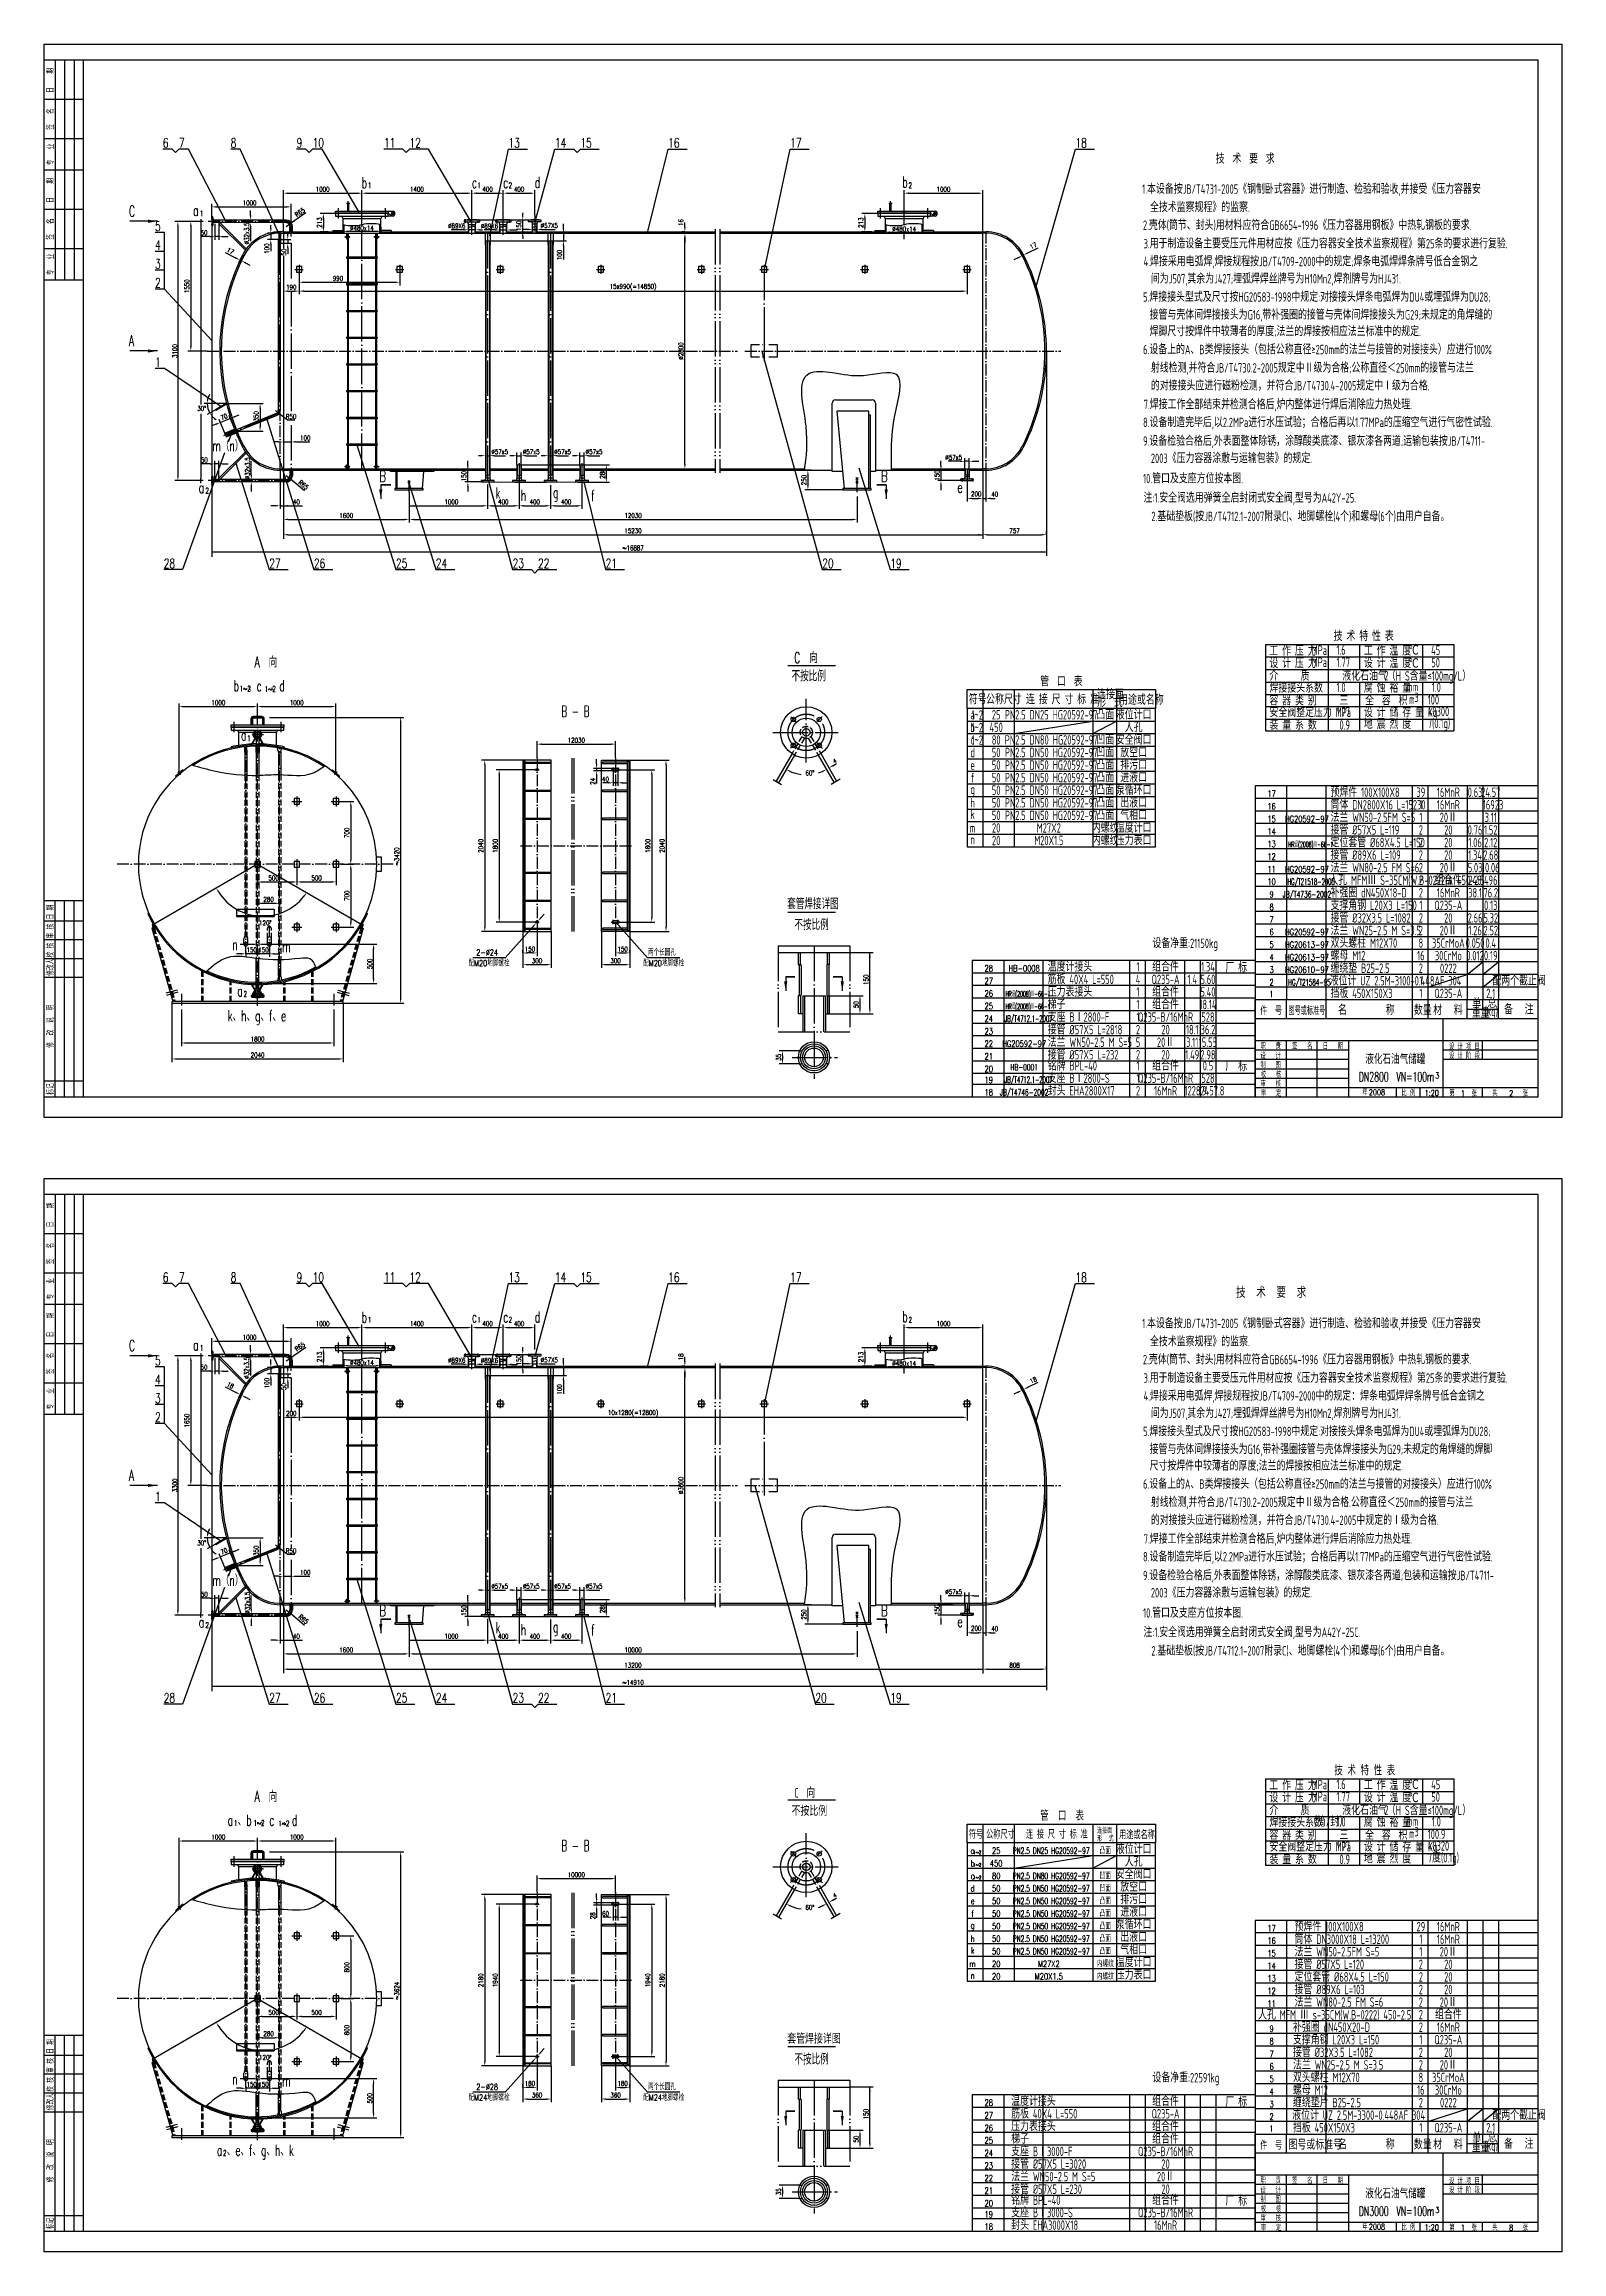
# Model space of a CAD drawing. Extents: x 84915 to 104235, y 7253 to 35355.
import ezdxf
from ezdxf.enums import TextEntityAlignment as Align

# ---------------------------------------------------------------- set-up
doc = ezdxf.new("R2010")
doc.units = 0
doc.header["$LTSCALE"] = 15
doc.header["$MEASUREMENT"] = 0
for name, pattern in [('DASHDOT-L', [90, 80, -5, 0, -5]), ('DASHDOT-M', [36, 30, -3, 0, -3]), ('DASHDOT-S', [14, 10, -2, 0, -2]), ('DIVIDE-M', [39, 30, -3, 0, -3, 0, -3]), ('HIDDEN-M', [7, 5, -2]), ('HIDDEN-S', [3, 2, -1])]:
    doc.linetypes.add(name, pattern=pattern)
doc.layers.get('0').update_dxf_attribs({"linetype": 'CONTINUOUS'})
for name, color, linetype in [('CDR_DIM', 7, 'CONTINUOUS'), ('CDR_DWG1', 4, 'CONTINUOUS'), ('CDR_DWG2', 2, 'CONTINUOUS'), ('CDR_DWG3', 1, 'DASHDOT-M'), ('CDR_DWG4', 3, 'DIVIDE-M'), ('CDR_DWG5', 6, 'HIDDEN-M'), ('CDR_TEXT', 7, 'CONTINUOUS')]:
    doc.layers.add(name, color=color, linetype=linetype)
doc.styles.add('HZ', font='romans.shx', dxfattribs={"width": 0.7, "height": 60, "bigfont": 'HZ.shx'})
doc.styles.add('HZJ', font='txt', dxfattribs={"bigfont": 'hzj'})
doc.styles.get("Standard").update_dxf_attribs({"font": 'isocp.shx', "width": 0.707, "bigfont": 'hztxt.shx'})

msp = doc.modelspace()

# ---------------------------------------------------------------- texts
at = {"color": 7, "linetype": 'Continuous', "style": 'HZJ', "width": 0.7}
for p in [(94975, 26198), (94975, 11758)]:
    msp.add_text('4', height=56, rotation=30, dxfattribs=at).set_placement(p)
at = {"style": 'HZ'}
for s, height, width, p in [('件  号', 100, 0.7, (100396, 22997)), ('图号或标准号', 100, 0.6, (100755, 22997)), (' 技 术 特 性 表', 120, 0.7, (101280, 13319)), ('件  号', 100, 0.7, (100396, 8556))]:
    msp.add_text(s, height=height, dxfattribs=dict(at, width=width)).set_placement(p)
at = {"linetype": 'Continuous', "style": 'HZ', "width": 0.7}
for s, p in [('职   责', (100399, 22566)), ('设   计', (100399, 22438)), ('签   名', (100800, 22563)), ('日   期', (101190, 22563)), ('设 计 项 目', (102798, 22557)), ('设 计 阶 段', (102798, 22443)), ('制   图', (100398, 22322)), ('校   核', (100403, 22201)), ('3', (102623, 22190)), ('审   核', (100400, 22083)), ('审   定', (100404, 21963)), ('年·2008', (101695, 21976)), ('比 例', (102193, 21968)), ('1:20', (102488, 21968)), ('第', (102802, 21964)), ('1', (102949, 21964)), ('张', (103086, 21962)), ('共', (103350, 21964)), ('2', (103564, 21964)), ('张', (103737, 21963)), ('职   责', (100399, 8125)), ('签   名', (100800, 8123)), ('日   期', (101190, 8123)), ('设 计 项 目', (102798, 8117)), ('设   计', (100399, 7998)), ('制   图', (100398, 7882)), ('设 计 阶 段', (102798, 8003)), ('校   核', (100403, 7760)), ('审   核', (100400, 7642)), ('审   定', (100404, 7523)), ('年·2008', (101695, 7536)), ('比 例', (102193, 7528)), ('1:20', (102488, 7528)), ('3', (102623, 7749)), ('第', (102802, 7524)), ('1', (102949, 7524)), ('张', (103086, 7522)), ('共', (103350, 7524)), ('8', (103564, 7524)), ('张', (103737, 7523))]:
    msp.add_text(s, height=74, dxfattribs=at).set_placement(p)
at = {"color": 7, "linetype": 'Continuous', "style": 'HZ', "width": 0.7}
for s, height, p in [('管  口  表', 120, (97595, 12742)), ('连接面', 70, (98319, 12580)), ('符号', 100, (96686, 12514)), ('公称尺寸', 100, (96906, 12514)), ('连 接 尺 寸 标 准', 100, (97414, 12514)), ('形  式', 70, (98319, 12478)), ('用途或名称', 100, (98599, 12508))]:
    msp.add_text(s, height=height, dxfattribs=at).set_placement(p)
at = {"layer": 'CDR_DIM', "width": 0.7}
for s, p in [('           技  术  要  求', (99284, 33836)), ('1.本设备按JB/T4731-2005《钢制卧式容器》进行制造、检验和验收,并接受《压力容器安', (98893, 33451)), ('  全技术监察规程》的监察.', (98893, 33219)), ('2.壳体(筒节、封头)用材料应符合GB6654-1996《压力容器用钢板》中热轧钢板的要求.', (98902, 32991)), ('3.用于制造设备主要受压元件用材应按《压力容器安全技术监察规程》第25条的要求进行复验.', (98911, 32756)), ('4.焊接采用电弧焊,焊接规程按JB/T4709-2000中的规定;焊条电弧焊焊条牌号低合金钢之', (98911, 32529)), ('  间为J507,其余为J427;埋弧焊焊丝牌号为H10Mn2,焊剂牌号为HJ431.', (98904, 32309)), ('5.焊接接头型式及尺寸按HG20583-1998中规定:对接接头焊条电弧焊为DU4或埋弧焊为DU28;', (98904, 32077)), ('  焊脚尺寸按焊件中较薄者的厚度;法兰的焊接按相应法兰标准中的规定.', (98887, 31639)), ('  接管与壳体间焊接接头为G16,带补强圈的接管与壳体间焊接接头为G29;未规定的角焊缝的', (98888, 31850)), ('6.设备上的A、B类焊接接头（包括公称直径≥250mm的法兰与接管的对接接头）应进行100%', (98904, 31408)), ('  射线检测,并符合JB/T4730.2-2005规定中Ⅱ级为合格;公称直径＜250mm的接管与法兰', (98904, 31175)), ('  的对接接头应进行磁粉检测，并符合JB/T4730.4-2005规定中Ⅰ级为合格.', (98904, 30948)), ('7.焊接工作全部结束并检测合格后,炉内整体进行焊后消除应力热处理. ', (98912, 30709)), ('9.设备检验合格后,外表面整体除锈，涂醇酸类底漆、银灰漆各两道;运输包装按JB/T4711-', (98904, 30243)), ('8.设备制造完毕后,以2.2MPa进行水压试验；合格后再以1.77MPa的压缩空气进行气密性试验.', (98904, 30481)), ('  2003《压力容器涂敷与运输包装》的规定.', (98904, 30024)), ('10.管口及支座方位按本图.', (98904, 29766)), ('注:1.安全阀选用弹簧全启封闭式安全阀,型号为A42Y-25.', (98909, 29520)), (' 2.基础垫板(按JB/T4712.1-2007附录C)、地脚螺栓(4个)和螺母(6个)由用户自备。', (98960, 29284)), (' 技 术 特 性 表', (101280, 27759)), ('设 计 压 力', (100512, 27414)), ('工 作 压 力', (100511, 27571)), ('MPa', (101051, 27581)), ('MPa', (101051, 27428)), ('1.6', (101365, 27584)), ('1.77', (101367, 27427)), ('工 作 温 度', (101715, 27574)), ('设 计 温 度', (101715, 27417)), ('℃', (102285, 27586)), ('℃', (102285, 27419)), ('45', (102571, 27581)), ('50', (102573, 27423)), ('管  口  表', (97595, 27182)), ('介', (100512, 27253)), ('质', (100910, 27253)), ('液化石油气（H S含量≤100mg/L）', (101440, 27253)), ('2', (101976, 27256)), ('符号', (96686, 26954)), ('公称尺寸', (96906, 26954)), ('连 接 尺 寸 标 准', (97414, 26954)), ('连接面', (98319, 27020)), ('形  式', (98319, 26918)), ('用途或名称', (98599, 26948)), ('焊接接头系数', (100513, 27101)), ('容 器 类 别', (100513, 26939)), ('1.0', (101367, 27107)), ('三', (101404, 26940)), ('腐 蚀 裕 量', (101715, 27100)), ('全  容  积', (101730, 26940)), ('mm', (102262, 27115)), ('m', (102289, 26956)), ('3', (102358, 26982)), ('100', (102527, 26949)), ('1.0', (102580, 27110)), ('装 量 系 数', (100513, 26629)), ('安全阀整定压力 MPa', (100513, 26790)), ('1.77', (101367, 26797)), ('0.9', (101404, 26629)), ('地 震 烈 度', (101715, 26640)), ('设 计 储 存 量 Kg', (101715, 26790)), ('40300', (102528, 26800)), ('7(0.1g)', (102528, 26650)), ('预焊件 100X100X8', (101290, 25773)), ('筒体 DN2800X16 L=15230', (101290, 25613)), ('法兰 WN50-2.5FM S=5   ', (101290, 25453)), ('16923', (103229, 25613)), ('接管 %%c57X5 L=119', (101290, 25293)), ('接管 %%c89X6 L=109', (101290, 24973)), ('定位套管 %%c68X4.5 L=150', (101290, 25133)), ('人孔 MFMⅢ S-35CM(W.B-0222)A 450-2.5 ', (101275, 24653)), ('法兰 WN80-2.5 FM S=6', (101290, 24813)), ('补强圈 dN450X18-D       ', (101290, 24493)), ('支撑角钢 L20X3 L=150', (101290, 24333)), ('接管 %%C32X3.5 L=1082', (101290, 24173)), ('设备净重:21150kg', (99023, 23850)), ('法兰 WN25-2.5 M S=3.5    ', (101290, 24013)), ('双头螺柱 M12X70', (101290, 23853)), ('温度计接头', (97690, 23551)), ('螺母 M12', (101290, 23693)), ('缠绕垫 B25-2.5', (101290, 23533)), ('筋板 40X4 L=550', (97690, 23391)), ('压力表接头', (97690, 23231)), ('液位计 UZ 2.5M-3100-0.448AF 304', (101279, 23373)), ('挡板 450X150X3', (101290, 23213)), ('梯子 ', (97690, 23071)), ('支座 BⅠ2800-F', (97690, 22911)), ('名          称', (101385, 23000)), ('数量', (102351, 22998)), ('材   料', (102597, 22998)), ('重量', (103089, 22962)), ('单', (103094, 23085)), ('(kg)', (103251, 22983)), ('总', (103291, 23088)), ('备   注', (103499, 23007)), ('接管 %%c57X5 L=2818', (97690, 22751)), ('接管 %%c57X5 L=232', (97690, 22431)), ('法兰 WN50-2.5 M S=5     ', (97690, 22591)), ('铭牌 BPL-40', (97690, 22291)), ('支座 BⅠ2800-S', (97690, 22133)), ('封头 EHA2800X17', (97690, 21973)), ('1228.9', (99431, 21973)), ('2457.8', (99635, 21973)), ('1.本设备按JB/T4731-2005《钢制卧式容器》进行制造、检验和验收,并接受《压力容器安', (98893, 19011)), ('  全技术监察规程》的监察.', (98893, 18779)), ('2.壳体(筒节、封头)用材料应符合GB6654-1996《压力容器用钢板》中热轧钢板的要求.', (98902, 18551)), ('3.用于制造设备主要受压元件用材应按《压力容器安全技术监察规程》第25条的要求进行复验.', (98911, 18316)), ('4.焊接采用电弧焊,焊接规程按JB/T4709-2000中的规定：焊条电弧焊焊条牌号低合金钢之', (98911, 18089)), ('  间为J507,其余为J427;埋弧焊焊丝牌号为H10Mn2,焊剂牌号为HJ431.', (98904, 17868)), ('5.焊接接头型式及尺寸按HG20583-1998中规定:对接接头焊条电弧焊为DU4或埋弧焊为DU28;', (98904, 17637)), ('  接管与壳体间焊接接头为G16,带补强圈接管与壳体焊接接头为G29;未规定的角焊缝的焊脚', (98888, 17409)), ('  尺寸按焊件中较薄者的厚度;法兰的焊接按相应法兰标准中的规定.', (98887, 17199)), ('6.设备上的A、B类焊接接头（包括公称直径≥250mm的法兰与接管的对接接头）应进行100%', (98904, 16967)), ('  射线检测,并符合JB/T4730.2-2005规定中Ⅱ级为合格.公称直径＜250mm的接管与法兰', (98904, 16735)), ('  的对接接头应进行磁粉检测，并符合JB/T4730.4-2005中规定的Ⅰ级为合格.', (98904, 16507)), ('7.焊接工作全部结束并检测合格后,炉内整体进行焊后消除应力热处理. ', (98912, 16268)), ('8.设备制造完毕后,以2.2MPa进行水压试验；合格后再以1.77MPa的压缩空气进行气密性试验.', (98904, 16041)), ('9.设备检验合格后,外表面整体除锈，涂醇酸类底漆、银灰漆各两道;包装和运输按JB/T4711-', (98904, 15803)), ('10.管口及支座方位按本图.', (98904, 15326)), ('  2003《压力容器涂敷与运输包装》的规定.', (98904, 15583)), ('注:1.安全阀选用弹簧全启封闭式安全阀,型号为A42Y-25C.', (98909, 15080)), (' 2.基础垫板(按JB/T4712.1-2007附录C)、地脚螺栓(4个)和螺母(6个)由用户自备。', (98960, 14844)), ('工 作 压 力', (100511, 13131)), ('MPa', (101051, 13141)), ('1.6', (101365, 13144)), ('工 作 温 度', (101715, 13134)), ('℃', (102285, 13146)), ('45', (102571, 13141)), ('不按比例', (94429, 12804)), ('C  向', (94463, 13036)), ('介', (100512, 12813)), ('设 计 压 力', (100512, 12974)), ('质', (100910, 12813)), ('MPa', (101051, 12988)), ('1.77', (101367, 12987)), ('液化石油气（H S含量≤100mg/L）', (101440, 12813)), ('设 计 温 度', (101715, 12977)), ('2', (101976, 12816)), ('℃', (102285, 12978)), ('50', (102573, 12983)), ('焊接接头系数', (100513, 12660)), ('（筒/封）', (101005, 12668)), ('1.0', (101367, 12667)), ('腐 蚀 裕 量', (101715, 12660)), ('mm', (102262, 12675)), ('3', (102358, 12542)), ('1.0', (102580, 12670)), ('容 器 类 别', (100513, 12499)), ('安全阀整定压力 MPa', (100513, 12350)), ('1.77', (101367, 12356)), ('三', (101404, 12499)), ('设 计 储 存 量 Kg', (101715, 12349)), ('全  容  积', (101730, 12499)), ('m', (102289, 12516)), ('100.9', (102527, 12509)), ('40320', (102528, 12360)), ('装 量 系 数', (100513, 12189)), ('0.9', (101404, 12189)), ('地 震 烈 度', (101715, 12199)), ('7度(0.1g)', (102528, 12210)), ('预焊件 100X100X8', (100832, 11333)), ('筒体 DN3000X18 L=13200', (100832, 11173)), ('接管 %%c57X5 L=120', (100832, 10853)), ('法兰 WN50-2.5FM S=5   ', (100832, 11013)), ('定位套管 %%c68X4.5 L=150', (100832, 10693)), ('接管 %%c89X6 L=103', (100832, 10533)), ('法兰 WN80-2.5 FM S=6', (100832, 10373)), ('人孔 MFM Ⅲ s-35CM(W.B-0222) 450-2.5 ', (100368, 10210)), ('补强圈 dN450X20-D       ', (100812, 10053)), ('套管焊接详图', (94374, 9904)), ('支撑角钢 L20X3 L=150', (100812, 9893)), ('接管 %%C32X3.5 L=1082', (100812, 9733)), ('法兰 WN25-2.5 M S=3.5    ', (100812, 9573)), ('设备净重:22591kg', (99023, 9410)), ('双头螺柱 M12X70', (100812, 9413)), ('螺母 M12', (100812, 9253)), ('筋板 40X4 L=550', (97225, 8951)), ('温度计接头', (97225, 9111)), ('液位计 UZ 2.5M-3300-0.448AF 304', (100802, 8933)), ('缠绕垫片 B25-2.5', (100812, 9093)), ('梯子 ', (97225, 8631)), ('压力表接头', (97225, 8791)), ('挡板 450X150X3', (100812, 8773)), ('单', (103094, 8645)), ('总', (103291, 8648)), ('接管 %%c57X5 L=3020', (97225, 8311)), ('支座 BⅠ3000-F', (97225, 8471)), ('图号或标准号', (100755, 8556)), ('名          称', (101385, 8560)), ('数量', (102351, 8558)), ('材   料', (102597, 8558)), ('重量', (103089, 8522)), ('(kg)', (103251, 8543)), ('备   注', (103499, 8566)), ('法兰 WN50-2.5 M S=5     ', (97225, 8151)), ('接管 %%c57X5 L=230', (97225, 7991)), ('铭牌 BPL-40', (97225, 7851)), ('支座 BⅠ3000-S', (97225, 7693)), ('封头 EHA3000X18', (97225, 7533))]:
    msp.add_text(s, height=120, dxfattribs=at).set_placement(p)
for s, p in [('a', (96734, 26759)), ('b', (96734, 26599)), ('1~2', (96793, 26757)), ('1~2', (96793, 26597)), ('450', (97034, 26599)), ('25', (97034, 26759)), ('PN2.5 DN25 HG20592-97', (97734, 26759)), ('凸面', (98423, 26759)), ('液位计口', (98784, 26759)), ('人孔', (98784, 26599)), ('c', (96734, 26439)), ('1~2', (96793, 26437)), ('80', (97034, 26439)), ('PN2.5 DN80 HG20592-97', (97734, 26439)), ('凹面', (98423, 26439)), ('安全阀口', (98784, 26439)), ('d', (96734, 26279)), ('e', (96734, 26119)), ('50', (97034, 26279)), ('50', (97034, 26119)), ('PN2.5 DN50 HG20592-97', (97734, 26279)), ('PN2.5 DN50 HG20592-97', (97734, 26119)), ('凹面', (98423, 26279)), ('凸面', (98423, 26119)), ('放空口', (98784, 26279)), ('排污口', (98784, 26119)), ('g', (96734, 25810)), ('f', (96734, 25959)), ('50', (97034, 25959)), ('50', (97034, 25799)), ('PN2.5 DN50 HG20592-97', (97734, 25959)), ('PN2.5 DN50 HG20592-97', (97734, 25799)), ('凸面', (98423, 25959)), ('凸面', (98423, 25799)), ('泵循环口', (98784, 25799)), ('进液口', (98784, 25959)), ('39', (102440, 25773)), ('16MnR', (102790, 25773)), ('0.63', (103130, 25773)), ('24.57', (103330, 25773)), ('h', (96734, 25639)), ('k', (96734, 25490)), ('50', (97034, 25639)), ('50', (97034, 25479)), ('PN2.5 DN50 HG20592-97', (97734, 25639)), ('PN2.5 DN50 HG20592-97', (97734, 25479)), ('凸面', (98423, 25639)), ('凸面', (98423, 25479)), ('气相口', (98784, 25479)), ('出液口', (98784, 25639)), ('1', (102440, 25613)), ('1', (102440, 25453)), ('16MnR', (102790, 25613)), ('20Ⅱ', (102790, 25453)), ('3.11', (103330, 25453)), ('m', (96734, 25319)), ('20', (97034, 25319)), ('M27X2', (97704, 25319)), ('内螺纹', (98423, 25319)), ('温度计口', (98784, 25319)), ('2', (102440, 25293)), ('20', (102790, 25293)), ('0.76', (103130, 25293)), ('1.52', (103330, 25293)), ('n', (96734, 25170)), ('20', (97034, 25159)), ('M20X1.5', (97704, 25159)), ('内螺纹', (98423, 25159)), ('压力表口', (98784, 25159)), ('2', (102440, 25133)), ('2', (102440, 24973)), ('20', (102790, 25133)), ('20', (102790, 24973)), ('1.34', (103130, 24973)), ('1.06', (103130, 25133)), ('2.68', (103330, 24973)), ('2.12', (103330, 25133)), ('2', (102440, 24813)), ('2', (102440, 24653)), ('组合件', (102790, 24653)), ('20Ⅱ', (102790, 24813)), ('5.03', (103130, 24813)), ('248', (103130, 24653)), ('10.06', (103330, 24813)), ('496', (103330, 24653)), ('2', (102440, 24493)), ('1', (102440, 24333)), ('Q235-A', (102790, 24333)), ('16MnR', (102790, 24493)), ('38.1', (103130, 24493)), ('76.2', (103330, 24493)), ('0.13', (103330, 24333)), ('2', (102440, 24173)), ('20', (102790, 24173)), ('2.66', (103130, 24173)), ('5.32', (103330, 24173)), ('8', (102440, 23853)), ('2', (102440, 24013)), ('35CrMoA', (102790, 23853)), ('20Ⅱ', (102790, 24013)), ('0.050', (103130, 23853)), ('1.26', (103130, 24013)), ('2.52', (103330, 24013)), ('0.4', (103330, 23853)), ('1', (98840, 23551)), ('组合件', (99190, 23551)), ('1.34', (99730, 23551)), ('厂 标', (100090, 23540)), ('16', (102440, 23693)), ('2', (102440, 23533)), ('30CrMo', (102790, 23693)), ('0222', (102790, 23533)), ('0.012', (103130, 23693)), ('0.19', (103330, 23693)), ('4', (98840, 23391)), ('1', (98840, 23231)), ('Q235-A', (99190, 23391)), ('组合件', (99190, 23231)), ('1.4', (99530, 23391)), ('5.40', (99730, 23231)), ('5.60', (99730, 23391)), ('1', (102440, 23373)), ('1', (102440, 23213)), ('Q235-A', (102790, 23213)), ('2.1', (103330, 23213)), ('配两个截止阀', (103690, 23373)), ('1', (98840, 23071)), ('组合件', (99190, 23071)), ('18.14', (99730, 23071)), ('2', (98840, 22751)), ('1', (98840, 22911)), ('Q235-B/16MnR', (99190, 22911)), ('20', (99190, 22751)), ('18.1', (99530, 22751)), ('36.2', (99730, 22751)), ('528', (99730, 22911)), ('5', (98840, 22591)), ('2', (98840, 22431)), ('20Ⅱ', (99190, 22591)), ('20', (99190, 22431)), ('1.49', (99530, 22431)), ('3.11', (99530, 22591)), ('15.55', (99730, 22591)), ('2.98', (99730, 22431)), ('1', (98840, 22291)), ('1', (98840, 22133)), ('Q235-B/16MnR', (99190, 22133)), ('组合件', (99190, 22291)), ('528', (99730, 22133)), ('0.5', (99730, 22291)), ('厂 标', (100090, 22282)), ('2', (98840, 21973)), ('16MnR', (99190, 21973)), ('液位计口', (98784, 12319)), ('安全阀口', (98784, 11999)), ('人孔', (98784, 12159)), ('放空口', (98784, 11839)), ('排污口', (98784, 11679)), ('进液口', (98784, 11519)), ('泵循环口', (98784, 11359)), ('出液口', (98784, 11199)), ('29', (102440, 11333)), ('1', (102440, 11173)), ('16MnR', (102790, 11333)), ('16MnR', (102790, 11173)), ('温度计口', (98784, 10879)), ('气相口', (98784, 11039)), ('2', (102440, 10853)), ('1', (102440, 11013)), ('20Ⅱ', (102790, 11013)), ('20', (102790, 10853)), ('压力表口', (98784, 10719)), ('2', (102440, 10693)), ('20', (102790, 10693)), ('2', (102440, 10533)), ('2', (102440, 10373)), ('20Ⅱ', (102790, 10373)), ('20', (102790, 10533)), ('2', (102440, 10213)), ('2', (102440, 10053)), ('16MnR', (102790, 10053)), ('组合件', (102790, 10213)), ('2', (102440, 9733)), ('1', (102440, 9893)), ('Q235-A', (102790, 9893)), ('20', (102790, 9733)), ('2', (102440, 9573)), ('20Ⅱ', (102790, 9573)), ('16', (102440, 9253)), ('8', (102440, 9413)), ('35CrMoA', (102790, 9413)), ('30CrMo', (102790, 9253)), ('Q235-A', (99190, 8951)), ('组合件', (99190, 9111)), ('厂 标', (100090, 9100)), ('2', (102440, 9093)), ('0222', (102790, 9093)), ('配两个截止阀', (103690, 8933)), ('组合件', (99190, 8791)), ('组合件', (99190, 8631)), ('1', (102440, 8773)), ('Q235-A', (102790, 8773)), ('2.1', (103330, 8773)), ('Q235-B/16MnR', (99190, 8471)), ('20', (99190, 8311)), ('20Ⅱ', (99190, 8151)), ('组合件', (99190, 7851)), ('20', (99190, 7991)), ('厂 标', (100090, 7842)), ('Q235-B/16MnR', (99190, 7693)), ('16MnR', (99190, 7533))]:
    msp.add_text(s, height=120, dxfattribs=at).set_placement(p, align=Align.CENTER)
at = {"layer": 'CDR_DIM', "style": 'HZ'}
for s, height, width, p in [('60%%D', 60, 0.7, (94606, 26048)), ('液化石油气储罐', 120, 0.7, (101733, 22374)), ('DN2800  VN=100m', 120, 0.6, (101651, 22151)), ('           技  术  要  求', 140, 0.7, (99284, 19396)), ('60%%D', 60, 0.7, (94606, 11607)), ('液化石油气储罐', 120, 0.7, (101733, 7933)), ('DN3000  VN=100m', 120, 0.6, (101651, 7711))]:
    msp.add_text(s, height=height, dxfattribs=dict(at, width=width)).set_placement(p)
for s, insert, char_height, attachment_point in [('\\A1;1000', (88460, 33508), 60, 5), ('\\A1;1400', (89660, 33508), 60, 5), ('\\A1;400', (90560, 33508), 60, 5), ('\\A1;400', (90960, 33508), 60, 5), ('\\A1;1000', (96363, 33508), 60, 5), ('1000', (87530, 33334), 60, 5), ('\\A1;50', (86950, 32955), 60, 5), ('∅480x14', (88960, 33014), 60, 5), ('\\A1;∅89X6', (90167, 33042), 60, 5), ('\\A1;∅89X6', (90585, 33040), 60, 5), ('\\A1;∅57X5', (91346, 33047), 60, 5), ('∅480x14', (95863, 33002), 60, 5), ('990', (88655, 32374), 60, 5), ('190', (88061, 32262), 60, 5), ('15x990(=14850)', (92412, 32262), 60, 5), ('\\A1;30°', (86921, 30718), 60, 5), ('\\A1;100', (88239, 30342), 60, 5), ('\\A1;50', (86953, 30062), 60, 5), ('\\A1;∅57x5', (90715, 30167), 60, 5), ('\\A1;∅57x5', (91115, 30167), 60, 5), ('\\A1;∅57x5', (91515, 30167), 60, 5), ('\\A1;∅57x5', (91915, 30167), 60, 5), ('\\A1;∅57x5', (96494, 30095), 60, 5), ('\\A1;40', (88126, 29529), 60, 5), ('1000', (90099, 29529), 60, 5), ('\\A1;400', (90760, 29529), 60, 5), ('\\A1;400', (91160, 29529), 60, 5), ('\\A1;400', (91560, 29529), 60, 5), ('\\A1;200', (96780, 29630), 60, 5), ('\\A1;40', (96971, 29626), 60, 4), ('\\A1;1600', (88760, 29355), 60, 5), ('12030', (92412, 29355), 60, 5), ('~16887', (92412, 28942), 60, 5), ('15230', (92411, 29161), 60, 5), ('757', (97268, 29161), 60, 5), ('\\A1;1000', (87132, 26973), 60, 5), ('1000', (88130, 26973), 60, 5), ('12030', (91689, 26495), 60, 5), ('40', (92061, 25999), 60, 5), ('\\A1;500', (87836, 24741), 60, 5), ('\\A1;500', (88382, 24741), 60, 5), ('\\A1;280', (87772, 24469), 60, 5), ('\\A1;120°', (87730, 24169), 60, 5), ('\\A1;150', (87557, 23826), 60, 5), ('\\A1;150', (87707, 23826), 60, 5), ('配M20地脚螺栓', (90578, 23656), 78, 5), ('2-∅24', (90554, 23793), 78, 5), ('150', (91099, 23837), 60, 5), ('300', (91189, 23688), 60, 5), ('300', (92189, 23688), 60, 5), ('150', (92279, 23837), 60, 5), ('配M20地脚螺栓', (92802, 23656), 78, 5), ('两个长圆孔', (92779, 23793), 78, 5), ('\\A1;2040', (87632, 22488), 60, 5), ('\\A1;1800', (87632, 22691), 60, 5), ('1000', (87530, 18894), 60, 5), ('\\A1;1000', (88460, 19068), 60, 5), ('\\A1;1400', (89660, 19068), 60, 5), ('\\A1;400', (90560, 19068), 60, 5), ('\\A1;400', (90960, 19068), 60, 5), ('\\A1;1000', (96363, 19068), 60, 5), ('∅480x14', (88960, 18573), 60, 5), ('\\A1;∅89X6', (90167, 18602), 60, 5), ('\\A1;∅89X6', (90585, 18600), 60, 5), ('\\A1;∅57X5', (91346, 18607), 60, 5), ('∅480x14', (95863, 18562), 60, 5), ('\\A1;50', (86950, 18514), 60, 5), ('\\A1;200', (88061, 17926), 60, 5), ('10x1280(=12800)', (92412, 17926), 60, 5), ('\\A1;30°', (86921, 16277), 60, 5), ('\\A1;100', (88239, 15902), 60, 5), ('\\A1;∅57x5', (90715, 15726), 60, 5), ('\\A1;∅57x5', (91115, 15726), 60, 5), ('\\A1;∅57x5', (91515, 15726), 60, 5), ('\\A1;∅57x5', (91915, 15726), 60, 5), ('\\A1;50', (86953, 15622), 60, 5), ('\\A1;∅57x5', (96494, 15655), 60, 5), ('\\A1;200', (96780, 15190), 60, 5), ('\\A1;40', (96971, 15186), 60, 4), ('\\A1;40', (88126, 15089), 60, 5), ('\\A1;1600', (88760, 14915), 60, 5), ('1000', (90099, 15089), 60, 5), ('\\A1;400', (90760, 15089), 60, 5), ('\\A1;400', (91160, 15089), 60, 5), ('\\A1;400', (91560, 15089), 60, 5), ('10000', (92412, 14915), 60, 5), ('\\A1;13200', (92411, 14720), 60, 5), ('\\A1;808', (97268, 14720), 60, 5), ('~14910', (92412, 14502), 60, 5), ('\\A1;1000', (87132, 12533), 60, 5), ('1000', (88130, 12533), 60, 5), ('\\A1;10000', (91689, 12054), 60, 5), ('\\A1;60', (92061, 11559), 60, 5), ('\\A1;500', (87836, 10300), 60, 5), ('\\A1;500', (88382, 10300), 60, 5), ('\\A1;280', (87772, 10029), 60, 5), ('\\A1;120°', (87730, 9728), 60, 5), ('\\A1;150', (87557, 9385), 60, 5), ('\\A1;150', (87707, 9385), 60, 5), ('\\A1;180', (91099, 9397), 60, 5), ('\\A1;360', (91189, 9248), 60, 5), ('\\A1;360', (92189, 9248), 60, 5), ('\\A1;180', (92279, 9397), 60, 5), ('两个长圆孔', (92779, 9353), 78, 5), ('配M24地脚螺栓', (90578, 9216), 78, 5), ('配M24地脚螺栓', (92802, 9216), 78, 5)]:
    msp.add_mtext(s, dxfattribs=dict(at, insert=insert, char_height=char_height, attachment_point=attachment_point))
for s, insert, char_height, attachment_point, rotation in [('\\A1;R65', (88170, 33214), 60, 5, 34.2729), ('\\A1;∅32x3.5', (87493, 32945), 60, 5, 90), ('213', (88419, 33084), 60, 5, 90), ('\\A1;150', (90957, 33042), 60, 5, 90), ('16', (93021, 33041), 60, 4, 90), ('213', (95312, 33083), 60, 5, 90), ('17', (87285, 32724), 60, 5, 333), ('\\A1;100', (87750, 32753), 60, 5, 90), ('\\A1;50', (87966, 32707), 60, 5, 90), ('\\A1;100', (91475, 32671), 60, 5, 90), ('17', (97506, 32789), 60, 5, 27), ('1550', (86732, 32274), 60, 5, 90), ('3100', (86578, 31449), 60, 5, 90), ('∅2800', (93021, 31449), 60, 5, 90), ('\\A1;70', (87204, 30612), 60, 5, 22), ('\\A1;350', (87614, 30618), 60, 5, 90), ('\\A1;R50', (88059, 30615), 60, 5, 0.2711), ('\\A1;∅32x3.5', (87502, 29956), 60, 5, 90), ('\\A1;R65', (88216, 29745), 60, 5, 320.0763), ('\\A1;150', (90258, 29856), 60, 5, 90), ('\\A1;280', (92021, 29890), 60, 5, 90), ('\\A1;250', (94587, 29806), 60, 5, 90), ('\\A1;150', (96281, 29865), 60, 5, 90), ('24', (91898, 25971), 60, 5, 90), ('700', (88768, 25316), 60, 5, 90), ('~3420', (89403, 25016), 60, 5, 90), ('2040', (90474, 25150), 60, 5, 90), ('1800', (90658, 25150), 60, 5, 90), ('1800', (92600, 25150), 60, 5, 90), ('2040', (92781, 25150), 60, 5, 90), ('700', (88768, 24516), 60, 5, 90), ('\\A1;500', (89059, 23648), 60, 5, 90), ('\\A1;150', (95377, 23446), 60, 5, 90), ('\\A1;50', (95250, 23128), 60, 5, 90), ('35', (94263, 22458), 60, 5, 90), ('\\A1;∅32x3.5', (87493, 18505), 60, 5, 90), ('\\A1;R65', (88170, 18774), 60, 5, 34.2729), ('213', (88419, 18644), 60, 5, 90), ('\\A1;150', (90957, 18602), 60, 5, 90), ('\\A1;18', (93021, 18601), 60, 4, 90), ('213', (95312, 18643), 60, 5, 90), ('\\A1;18', (87285, 18284), 60, 5, 333.4349), ('\\A1;100', (87750, 18312), 60, 5, 90), ('\\A1;50', (87966, 18267), 60, 5, 90), ('\\A1;100', (91475, 18231), 60, 5, 90), ('\\A1;18', (97506, 18349), 60, 5, 26.5651), ('\\A1;1650', (86732, 17834), 60, 5, 90), ('3300', (86578, 17009), 60, 5, 90), ('\\A1;∅3000', (93021, 17009), 60, 5, 90), ('\\A1;70', (87204, 16172), 60, 5, 22), ('\\A1;350', (87614, 16178), 60, 5, 90), ('\\A1;R50', (88059, 16175), 60, 5, 0.2711), ('\\A1;∅32x3.5', (87502, 15516), 60, 5, 90), ('\\A1;150', (90258, 15416), 60, 5, 90), ('\\A1;280', (92021, 15450), 60, 5, 90), ('\\A1;150', (96281, 15425), 60, 5, 90), ('\\A1;R65', (88216, 15305), 60, 5, 320.0763), ('\\A1;250', (94587, 15366), 60, 5, 90), ('\\A1;28', (91898, 11531), 60, 5, 90), ('\\A1;800', (88768, 10876), 60, 5, 90), ('\\A1;2180', (90474, 10710), 60, 5, 90), ('\\A1;1940', (90658, 10710), 60, 5, 90), ('\\A1;1940', (92600, 10710), 60, 5, 90), ('\\A1;2180', (92781, 10710), 60, 5, 90), ('~3624', (89403, 10576), 60, 5, 90), ('\\A1;800', (88768, 10076), 60, 5, 90), ('\\A1;2-∅28', (90554, 9353), 78, 5, 359.8106), ('\\A1;500', (89059, 9208), 60, 5, 90), ('\\A1;150', (95377, 9006), 60, 5, 90), ('\\A1;50', (95250, 8688), 60, 5, 90), ('35', (94263, 8017), 60, 5, 90)]:
    msp.add_mtext(s, dxfattribs=dict(at, insert=insert, char_height=char_height, attachment_point=attachment_point, rotation=rotation))
at = {"layer": 'CDR_DWG1', "style": 'HZ', "width": 0.7}
for s, p in [('6', (86426, 34039)), ('7', (86631, 34039)), ('8', (87290, 34039)), ('9', (88128, 34039)), ('10', (88333, 34039)), ('11', (89241, 34039)), ('12', (89566, 34039)), ('13', (90826, 34039)), ('14', (91417, 34039)), ('15', (91742, 34039)), ('16', (92859, 34039)), ('17', (94412, 34039)), ('18', (98044, 34039)), ('5', (86327, 32978)), ('4', (86327, 32738)), ('3', (86327, 32498)), ('2', (86327, 32258)), ('1', (86327, 31248)), ('28', (86438, 28686)), ('27', (87780, 28686)), ('26', (88349, 28686)), ('25', (89393, 28686)), ('24', (89901, 28686)), ('23', (90878, 28686)), ('22', (91203, 28686)), ('21', (92062, 28686)), ('20', (94820, 28686)), ('19', (95686, 28686)), ('6', (86426, 19598)), ('7', (86631, 19598)), ('8', (87290, 19598)), ('9', (88128, 19598)), ('10', (88333, 19598)), ('11', (89241, 19598)), ('12', (89566, 19598)), ('13', (90826, 19598)), ('14', (91417, 19598)), ('15', (91742, 19598)), ('16', (92859, 19598)), ('17', (94412, 19598)), ('18', (98044, 19598)), ('5', (86327, 18538)), ('4', (86327, 18298)), ('3', (86327, 18058)), ('2', (86327, 17818)), ('1', (86327, 16807)), ('28', (86438, 14245)), ('27', (87780, 14245)), ('26', (88349, 14245)), ('25', (89393, 14245)), ('24', (89901, 14245)), ('23', (90878, 14245)), ('22', (91203, 14245)), ('21', (92062, 14245)), ('20', (94733, 14245)), ('19', (95686, 14245))]:
    msp.add_text(s, height=120, dxfattribs=at).set_placement(p)
at = {"layer": 'CDR_DWG2', "style": 'HZ'}
for s, height, width, p in [('b', 140, 0.6, (88957, 33521)), ('1', 70, 0.6, (89036, 33523)), ('c', 140, 0.6, (90360, 33524)), ('1', 70, 0.6, (90430, 33523)), ('c', 140, 0.6, (90758, 33524)), ('2', 70, 0.6, (90827, 33523)), ('d', 140, 0.6, (91161, 33525)), ('b', 140, 0.6, (95840, 33529)), ('2', 70, 0.6, (95918, 33523)), ('C', 140, 0.6, (85995, 33160)), ('a', 140, 0.6, (86812, 33168)), ('1', 70, 0.6, (86897, 33164)), ('A', 140, 0.6, (85995, 31509)), ('m（n）', 140, 0.6, (87056, 30173)), ('B', 140, 0.7, (89181, 29785)), ('B', 140, 0.7, (95565, 29786)), ('a', 140, 0.6, (86883, 29641)), ('2', 70, 0.6, (86968, 29636)), ('k', 140, 0.6, (90663, 29570)), ('h', 140, 0.6, (90982, 29542)), ('g', 140, 0.6, (91393, 29580)), ('f', 140, 0.6, (91879, 29539)), ('e', 140, 0.6, (96541, 29646)), ('A  向', 140, 0.6, (87593, 27421)), ('C  向', 140, 0.6, (94463, 27476)), ('不按比例', 140, 0.6, (94429, 27244)), ('b  、c  、d    ', 140, 0.6, (87327, 27118)), ('1~2', 70, 0.6, (87405, 27117)), ('1~2', 70, 0.6, (87722, 27111)), ('B - B', 140, 0.6, (91497, 26793)), ('a', 140, 0.6, (87421, 26491)), ('1', 70, 0.6, (87500, 26485)), ('套管焊接详图', 140, 0.6, (94374, 24344)), ('不按比例', 140, 0.6, (94466, 24078)), ('n', 140, 0.6, (87310, 23823)), ('m', 140, 0.6, (87944, 23799)), ('a', 140, 0.6, (87375, 23234)), (' k、h、g、f、e', 140, 0.6, (87195, 22917)), ('2', 70, 0.6, (87453, 23229)), ('b', 140, 0.6, (88957, 19080)), ('1', 70, 0.6, (89036, 19083)), ('c', 140, 0.6, (90360, 19083)), ('1', 70, 0.6, (90430, 19083)), ('c', 140, 0.6, (90758, 19083)), ('2', 70, 0.6, (90827, 19083)), ('d', 140, 0.6, (91161, 19084)), ('b', 140, 0.6, (95840, 19089)), ('2', 70, 0.6, (95918, 19082)), ('C', 140, 0.6, (85995, 18720)), ('a', 140, 0.6, (86812, 18728)), ('1', 70, 0.6, (86897, 18723)), ('A', 140, 0.6, (85995, 17069)), ('m（n）', 140, 0.6, (87056, 15733)), ('B', 140, 0.7, (89181, 15345)), ('B', 140, 0.7, (95565, 15345)), ('a', 140, 0.6, (86883, 15200)), ('2', 70, 0.6, (86968, 15196)), ('k', 140, 0.6, (90663, 15129)), ('h', 140, 0.6, (90982, 15101)), ('g', 140, 0.6, (91393, 15140)), ('f', 140, 0.6, (91879, 15099)), ('e', 140, 0.6, (96541, 15206)), ('A  向', 140, 0.6, (87593, 12981)), ('a 、b  、c  、d    ', 140, 0.6, (87252, 12677)), ('1', 70, 0.6, (87330, 12677)), ('1~2', 70, 0.6, (87579, 12677)), ('1~2', 70, 0.6, (87896, 12670)), ('B - B', 140, 0.6, (91497, 12353)), ('不按比例', 140, 0.6, (94466, 9637)), ('n', 140, 0.6, (87310, 9383)), ('m', 140, 0.6, (87944, 9359)), ('a 、e、f、g、h、k  ', 140, 0.6, (87114, 8476)), ('2', 70, 0.6, (87192, 8476))]:
    msp.add_text(s, height=height, dxfattribs=dict(at, width=width)).set_placement(p)
at = {"layer": 'CDR_TEXT', "style": 'HZ'}
for s, height, width, p in [('17', 80, 0.7, (100540, 25773)), ('16', 80, 0.7, (100540, 25613)), ('15', 80, 0.7, (100540, 25453)), ('14', 80, 0.7, (100540, 25293)), ('HG20592-97', 80, 0.7, (100990, 25453)), ('13', 80, 0.7, (100540, 25133)), ('12', 80, 0.7, (100540, 24973)), ('11', 80, 0.7, (100540, 24813)), ('10', 80, 0.7, (100540, 24653)), ('HG20592-97', 80, 0.7, (100990, 24813)), ('9', 80, 0.7, (100540, 24493)), ('JB/T4736-2002', 80, 0.564103, (100990, 24493)), ('8', 80, 0.7, (100540, 24333)), ('7', 80, 0.7, (100540, 24173)), ('5', 80, 0.7, (100540, 23853)), ('6', 80, 0.7, (100540, 24013)), ('HG20592-97', 80, 0.7, (100990, 24013)), ('HG20613-97', 80, 0.7, (100990, 23853)), ('28', 80, 0.7, (96940, 23551)), ('HB-0008', 80, 0.7, (97390, 23551)), ('4', 80, 0.7, (100540, 23693)), ('3', 80, 0.7, (100540, 23533)), ('HG20613-97', 80, 0.7, (100990, 23693)), ('HG20610-97', 80, 0.7, (100990, 23533)), ('27', 80, 0.7, (96940, 23391)), ('2', 80, 0.7, (100540, 23373)), ('26', 80, 0.7, (96940, 23231)), ('25', 80, 0.7, (96940, 23071)), ('1', 80, 0.7, (100538, 23224)), ('24', 80, 0.7, (96940, 22911)), ('23', 80, 0.7, (96940, 22751)), ('22', 80, 0.7, (96940, 22591)), ('21', 80, 0.7, (96940, 22431)), ('HG20592-97', 80, 0.7, (97390, 22591)), ('20', 80, 0.7, (96940, 22271)), ('19', 80, 0.7, (96940, 22131)), ('HB-0001', 80, 0.564103, (97390, 22293)), ('18', 80, 0.7, (96940, 21973)), ('JB/T4746-2002', 80, 0.564103, (97390, 21973)), ('a', 80, 0.7, (96734, 12319)), ('25', 80, 0.7, (97034, 12319)), ('PN2.5 DN25 HG20592-97', 80, 0.559524, (97734, 12319)), ('凸面', 80, 0.7, (98423, 12319)), ('b', 80, 0.7, (96734, 12159)), ('1~2', 43.2, 0.7, (96793, 12317)), ('1~2', 43.2, 0.7, (96793, 12157)), ('450', 80, 0.7, (97034, 12159)), ('d', 80, 0.7, (96734, 11839)), ('c', 80, 0.7, (96734, 11999)), ('1~2', 43.2, 0.7, (96793, 11997)), ('80', 80, 0.7, (97034, 11999)), ('50', 80, 0.7, (97034, 11839)), ('PN2.5 DN80 HG20592-97', 80, 0.559524, (97734, 11999)), ('PN2.5 DN50 HG20592-97', 80, 0.559524, (97734, 11839)), ('凹面', 80, 0.7, (98423, 11999)), ('凹面', 80, 0.7, (98423, 11839)), ('e', 80, 0.7, (96734, 11679)), ('f', 80, 0.7, (96734, 11519)), ('50', 80, 0.7, (97034, 11679)), ('50', 80, 0.7, (97034, 11519)), ('PN2.5 DN50 HG20592-97', 80, 0.559524, (97734, 11679)), ('PN2.5 DN50 HG20592-97', 80, 0.559524, (97734, 11519)), ('凸面', 80, 0.7, (98423, 11679)), ('凸面', 80, 0.7, (98423, 11519)), ('g', 80, 0.7, (96734, 11370)), ('h', 80, 0.7, (96734, 11199)), ('50', 80, 0.7, (97034, 11359)), ('50', 80, 0.7, (97034, 11199)), ('PN2.5 DN50 HG20592-97', 80, 0.559524, (97734, 11359)), ('PN2.5 DN50 HG20592-97', 80, 0.559524, (97734, 11199)), ('凸面', 80, 0.7, (98423, 11359)), ('凸面', 80, 0.7, (98423, 11199)), ('17', 80, 0.7, (100540, 11333)), ('16', 80, 0.7, (100540, 11173)), ('k', 80, 0.7, (96734, 11050)), ('50', 80, 0.7, (97034, 11039)), ('PN2.5 DN50 HG20592-97', 80, 0.559524, (97734, 11039)), ('内螺纹', 80, 0.7, (98423, 10879)), ('凸面', 80, 0.7, (98423, 11039)), ('15', 80, 0.7, (100540, 11013)), ('m', 80, 0.7, (96734, 10879)), ('n', 80, 0.7, (96734, 10730)), ('20', 80, 0.7, (97034, 10879)), ('20', 80, 0.7, (97034, 10719)), ('M20X1.5', 80, 0.7, (97704, 10719)), ('M27X2', 80, 0.7, (97704, 10879)), ('内螺纹', 80, 0.7, (98423, 10719)), ('14', 80, 0.7, (100540, 10853)), ('13', 80, 0.7, (100540, 10693)), ('12', 80, 0.7, (100540, 10533)), ('11', 80, 0.7, (100540, 10373)), ('9', 80, 0.7, (100540, 10053)), ('8', 80, 0.7, (100540, 9893)), ('7', 80, 0.7, (100540, 9733)), ('6', 80, 0.7, (100540, 9573)), ('5', 80, 0.7, (100540, 9413)), ('4', 80, 0.7, (100540, 9253)), ('28', 80, 0.7, (96940, 9111)), ('27', 80, 0.7, (96940, 8951)), ('3', 80, 0.7, (100540, 9093)), ('2', 80, 0.7, (100540, 8933)), ('26', 80, 0.7, (96940, 8791)), ('1', 80, 0.7, (100538, 8783)), ('25', 80, 0.7, (96940, 8631)), ('24', 80, 0.7, (96940, 8471)), ('23', 80, 0.7, (96940, 8311)), ('22', 80, 0.7, (96940, 8151)), ('21', 80, 0.7, (96940, 7991)), ('20', 80, 0.7, (96940, 7831)), ('19', 80, 0.7, (96940, 7691)), ('18', 80, 0.7, (96940, 7533))]:
    msp.add_text(s, height=height, dxfattribs=dict(at, width=width)).set_placement(p, align=Align.CENTER)
for s, height, width, p in [('HR设(2008)Ⅲ-66-1', 70, 0.5, (100752, 25133)), ('HG/T21518-2005', 80, 0.5, (100742, 24653)), ('HG/T21584-95', 80, 0.52, (100752, 23373)), ('HR设(2008)Ⅲ-66-1', 70, 0.5, (97152, 23231)), ('HR设(2008)Ⅲ-66-1', 70, 0.5, (97152, 23071)), ('JB/T4712.1-2007', 80, 0.5, (97141, 22911)), ('JB/T4712.1-2007', 80, 0.5, (97141, 22133))]:
    msp.add_text(s, height=height, dxfattribs=dict(at, width=width)).set_placement(p)

# ---------------------------------------------------------------- blocks, each defined once
blk = doc.blocks.new('TUQA-H')
for p, q in [((-18, 140), (-18, 70)), ((-12, 140), (-12, 70)), ((-6, 140), (-6, 70)), ((-25, 115), (0, 115)), ((-25, 90), (0, 90)), ((-25, 70), (0, 70)), ((-18, 70), (-18, 0)), ((-12, 70), (-12, 0)), ((-6, 70), (-6, 0)), ((-25, 45), (0, 45)), ((-25, 20), (0, 20))]:
    blk.add_line(p, q)
at = {"layer": 'CDR_DWG1'}
for p, q in [((-25, 140), (0, 140)), ((-25, 70), (0, 70)), ((-25, 0), (0, 0))]:
    blk.add_line(p, q, dxfattribs=at)
at = {"style": 'HZ', "width": 0.7}
for s, p in [('日    期', (-18.9, 119)), ('签   名', (-18.9, 95.5)), ('专   业', (-18.8, 73)), ('日    期', (-18.9, 49)), ('签   名', (-18.9, 25.5)), ('专   业', (-18.8, 3))]:
    blk.add_text(s, height=4, rotation=90, dxfattribs=at).set_placement(p)
blk = doc.blocks.new('TUQA')
for p, q in [((-18, 0), (-18, 125)), ((-12, 0), (-12, 125)), ((-6, 0), (-6, 125)), ((0, 112), (-24.9, 112)), ((0, 100), (-24.9, 100)), ((0, 88), (-24.9, 88)), ((0, 76), (-24.9, 76)), ((0, 10), (-24.9, 10))]:
    blk.add_line(p, q)
at = {"layer": 'CDR_DWG1'}
for p, q in [((-25, 125), (0, 125)), ((0, 0), (-25, 0))]:
    blk.add_line(p, q, dxfattribs=at)
at = {"linetype": 'HIDDEN-S', "style": 'HZ', "width": 0.7}
for s, p in [('日 期', (-18.9, 113)), ('审 核', (-18.9, 100.9)), ('校 核', (-18.9, 88.8)), ('修改人', (-18.9, 77.1)), ('修  改  说  明', (-18.9, 31.3)), ('标记', (-18.9, 1.5))]:
    blk.add_text(s, height=4, rotation=90, dxfattribs=at).set_placement(p)
blk = doc.blocks.new('JGB-L')
at = {"color": 4, "linetype": 'Continuous'}
for p, q in [((0, 0), (0, -8)), ((120, -8), (120, 0))]:
    blk.add_line(p, q, dxfattribs=at)
at = {"linetype": 'Continuous'}
for p, q in [((10, 0), (10, -8)), ((30, 0), (30, -8)), ((80, 0), (80, -8)), ((95, 0), (95, -8))]:
    blk.add_line(p, q, dxfattribs=at)
at = {"color": 7, "linetype": 'Continuous'}
blk.add_line((0, -8), (120, -8), dxfattribs=at)
blk = doc.blocks.new('MLF')
for p, q in [((180, 8), (0, 8)), ((145, 8), (145, 0))]:
    blk.add_line(p, q)
at = {"color": 4}
for p, q in [((0, 8), (0, 0)), ((20, 8), (20, 0)), ((45, 8), (45, 0)), ((100, 8), (100, 0)), ((110, 8), (110, 0)), ((135, 8), (135, 0)), ((155, 8), (155, 0)), ((180, 8), (180, 0))]:
    blk.add_line(p, q, dxfattribs=at)

# ---------------------------------------------------------------- linework, layer by layer
for p, q in [((87217, 30397), (87243, 30408)), ((87230, 30364), (87257, 30375)), ((100330, 23193), (103930, 23193)), ((102725, 21953), (102725, 22953)), ((100330, 22673), (103930, 22673)), ((100330, 22553), (101523, 22553)), ((100730, 21953), (100730, 22673)), ((101120, 21953), (101120, 22673)), ((101523, 21953), (101523, 22673)), ((102725, 22553), (103930, 22553)), ((103225, 22433), (103225, 22673)), ((100330, 22433), (101523, 22433)), ((100330, 22313), (101523, 22313)), ((102725, 22433), (103930, 22433)), ((100330, 22193), (101523, 22193)), ((100330, 22073), (101523, 22073)), ((101523, 22073), (103930, 22073)), ((102131, 21953), (102131, 22073)), ((102431, 21953), (102431, 22073)), ((103225, 21953), (103225, 22073)), ((87217, 15957), (87243, 15968)), ((87230, 15924), (87257, 15935)), ((96864, 12699), (96864, 12459)), ((97264, 12699), (97264, 12459)), ((98264, 12699), (98264, 12459)), ((98564, 12699), (98564, 12459)), ((99064, 12459), (96664, 12459)), ((100330, 8753), (103930, 8753)), ((102725, 7513), (102725, 8513)), ((100330, 8233), (103930, 8233)), ((100730, 7513), (100730, 8233)), ((101120, 7513), (101120, 8233)), ((101523, 7513), (101523, 8233)), ((103225, 7993), (103225, 8233)), ((100330, 8113), (101523, 8113)), ((100330, 7993), (101523, 7993)), ((100330, 7873), (101523, 7873)), ((102725, 8113), (103930, 8113)), ((102725, 7993), (103930, 7993)), ((100330, 7753), (101523, 7753)), ((100330, 7633), (101523, 7633)), ((101523, 7633), (103930, 7633)), ((102131, 7513), (102131, 7633)), ((102431, 7513), (102431, 7633)), ((103225, 7513), (103225, 7633))]:
    msp.add_line(p, q)
at = {"color": 1, "linetype": 'DASHDOT-M'}
for p, q in [((94617, 26210), (94617, 27021)), ((94189, 26595), (95023, 26595)), ((94617, 11770), (94617, 12581)), ((94189, 12154), (95023, 12154))]:
    msp.add_line(p, q, dxfattribs=at)
at = {"color": 6, "linetype": 'HIDDEN-M'}
for p, q in [((94561, 26542), (94435, 26324)), ((94593, 26523), (94467, 26305)), ((94642, 26523), (94768, 26305)), ((94674, 26542), (94800, 26324)), ((94561, 12102), (94435, 11884)), ((94674, 12102), (94800, 11884)), ((94593, 12083), (94467, 11865)), ((94642, 12083), (94768, 11865))]:
    msp.add_line(p, q, dxfattribs=at)
at = {"color": 4, "linetype": 'Continuous'}
for p, q in [((94435, 26324), (94232, 25973)), ((94467, 26305), (94264, 25954)), ((94768, 26305), (94971, 25954)), ((94800, 26324), (95003, 25973)), ((100330, 22953), (103930, 22953)), ((100330, 21953), (100330, 22953)), ((100330, 21953), (100330, 22953)), ((96664, 12699), (99064, 12699)), ((96664, 12459), (96664, 12699)), ((99064, 12699), (99064, 12459)), ((94435, 11884), (94232, 11532)), ((94467, 11865), (94264, 11514)), ((94768, 11865), (94971, 11514)), ((94800, 11884), (95003, 11532)), ((100330, 8513), (103930, 8513)), ((100330, 7513), (100330, 8513)), ((100330, 7513), (100330, 8513))]:
    msp.add_line(p, q, dxfattribs=at)
at = {"color": 7, "linetype": 'Continuous'}
for p, q in [((94955, 26171), (95003, 26199)), ((94955, 11731), (95003, 11759))]:
    msp.add_line(p, q, dxfattribs=at)
at = {"color": 3, "linetype": 'DIVIDE-M'}
for p, q in [((94194, 25995), (94301, 25932)), ((95050, 26000), (94933, 25932)), ((94194, 11554), (94301, 11492)), ((95050, 11560), (94933, 11492))]:
    msp.add_line(p, q, dxfattribs=at)
at = {"color": 4}
for p, q in [((100330, 22953), (100330, 23193)), ((100730, 22953), (100730, 23193)), ((100330, 8513), (100330, 8753))]:
    msp.add_line(p, q, dxfattribs=at)
for points in [[(84915, 21693), (84915, 35355), (104235, 35355), (104235, 21693)], [(84915, 7253), (84915, 20915), (104235, 20915), (104235, 7253)]]:
    msp.add_lwpolyline(points, close=True)
for points in [[(85415, 21953), (85415, 35155), (103930, 35155), (103930, 21953)], [(85415, 7513), (85415, 20715), (103930, 20715), (103930, 7513)]]:
    msp.add_lwpolyline(points, close=True, dxfattribs=at)
at = {"color": 4, "linetype": 'Continuous'}
for centre, radius in [((94617, 26595), 327), ((94617, 26595), 180), ((94617, 26595), 46.7), ((94617, 12154), 327), ((94617, 12154), 180), ((94617, 12154), 46.7)]:
    msp.add_circle(centre, radius, dxfattribs=at)
at = {"color": 1, "linetype": 'DASHDOT-L'}
for centre in [(94617, 26595), (94617, 12154)]:
    msp.add_circle(centre, 233, dxfattribs=at)
at = {"color": 6, "linetype": 'HIDDEN-M'}
for centre in [(94617, 26595), (94617, 12154)]:
    msp.add_circle(centre, 77.8, dxfattribs=at)
at = {"color": 7, "linetype": 'Continuous'}
for centre, start, end in [((94617, 26566), 246.2831, 262.428), ((94617, 26566), 287.7707, 293.7169), ((94617, 12125), 246.2831, 262.428), ((94617, 12125), 287.7707, 293.7169)]:
    msp.add_arc(centre, 511, start, end, dxfattribs=at)
for points in [[(94959, 26163), (94950, 26179), (94906, 26143)], [(94416, 26106), (94408, 26089), (94362, 26123)], [(94819, 26106), (94827, 26089), (94873, 26123)], [(94416, 11666), (94408, 11649), (94362, 11683)], [(94819, 11666), (94827, 11649), (94873, 11683)], [(94959, 11722), (94950, 11739), (94906, 11703)]]:
    msp.add_solid(points, dxfattribs=at)
at = {"layer": 'CDR_DIM'}
for p, q in [((87960, 32967), (87960, 33498)), ((88020, 33458), (88900, 33458)), ((88960, 33321), (88960, 33498)), ((89020, 33458), (90300, 33458)), ((90360, 33179), (90360, 33498)), ((90420, 33458), (90700, 33458)), ((90760, 33179), (90760, 33498)), ((90820, 33458), (91100, 33458)), ((91160, 33179), (91160, 33498)), ((95863, 33316), (95863, 33498)), ((95923, 33458), (96803, 33458)), ((96863, 32967), (96863, 33498)), ((87048, 33128), (87048, 33324)), ((87108, 33284), (88000, 33284)), ((87543, 33176), (87543, 33236)), ((88248, 33207), (88049, 33071)), ((88060, 33034), (88060, 33324)), ((88625, 33201), (88429, 33201)), ((91007, 33177), (91007, 33207)), ((95528, 33199), (95322, 33199)), ((86879, 33099), (86577, 33099)), ((86617, 33039), (86617, 29859)), ((86803, 33099), (86742, 33099)), ((86782, 33039), (86782, 31509)), ((86909, 33069), (86909, 30768)), ((87027, 32905), (86909, 32905)), ((87048, 33069), (87048, 29829)), ((87087, 33069), (87087, 32865)), ((87137, 32905), (87087, 32905)), ((87137, 33069), (87137, 32865)), ((87197, 32905), (87257, 32905)), ((87549, 33116), (87503, 33116)), ((87549, 33084), (87503, 33084)), ((87543, 33116), (87543, 33084)), ((87543, 33024), (87543, 32847)), ((87925, 32949), (87760, 32949)), ((87800, 33009), (87800, 33052)), ((87800, 32949), (87800, 32869)), ((87995, 33034), (88049, 33071)), ((88016, 32929), (88016, 32967)), ((88530, 32967), (88429, 32967)), ((88469, 33141), (88469, 33027)), ((88720, 33031), (88720, 32949)), ((88780, 32973), (89140, 32973)), ((89200, 33031), (89200, 32949)), ((90256, 32992), (90096, 32992)), ((90316, 32992), (90316, 33032)), ((90405, 32992), (90316, 32992)), ((90405, 32992), (90405, 33032)), ((90420, 33117), (90700, 33117)), ((90465, 32992), (90495, 32992)), ((90656, 32990), (90516, 32990)), ((90716, 32992), (90716, 33037)), ((90716, 32990), (90805, 32990)), ((90805, 32992), (90805, 33037)), ((90820, 33117), (91109, 33117)), ((90865, 32990), (90931, 32990)), ((90968, 33117), (91047, 33117)), ((90968, 32967), (91047, 32967)), ((91007, 32967), (91007, 33117)), ((91007, 32907), (91007, 32877)), ((91072, 32997), (91017, 32997)), ((91132, 32997), (91132, 33037)), ((91132, 32997), (91189, 32997)), ((91189, 32997), (91189, 33037)), ((91249, 32997), (91421, 32997)), ((91476, 32949), (91565, 32949)), ((91525, 33009), (91525, 33069)), ((91525, 32949), (91525, 32850)), ((93071, 32967), (93031, 32967)), ((93059, 32949), (93111, 32949)), ((93071, 33027), (93071, 33087)), ((93071, 32949), (93071, 32967)), ((93071, 32949), (93071, 32967)), ((93071, 30009), (93071, 32889)), ((93071, 32889), (93071, 32829)), ((95451, 32967), (95322, 32967)), ((95362, 33139), (95362, 33027)), ((95683, 32962), (96043, 32962)), ((87355, 32633), (87224, 32698)), ((87441, 32671), (87391, 32570)), ((87457, 32663), (87407, 32562)), ((87425, 32598), (87408, 32606)), ((87895, 32869), (87760, 32869)), ((87800, 32809), (87800, 32721)), ((87920, 32869), (88056, 32869)), ((87925, 32821), (88056, 32821)), ((88016, 32869), (88016, 32821)), ((88016, 32761), (88016, 32685)), ((90583, 32850), (91328, 32850)), ((91389, 32850), (91565, 32850)), ((91525, 32790), (91525, 32613)), ((97313, 32636), (97259, 32609)), ((97367, 32663), (97349, 32699)), ((97383, 32671), (97365, 32707)), ((97367, 32663), (97383, 32671)), ((97436, 32698), (97568, 32763)), ((87478, 32571), (87532, 32544)), ((87960, 32323), (87960, 32172)), ((88161, 32431), (88161, 32172)), ((88161, 32379), (88161, 32284)), ((88221, 32324), (89381, 32324)), ((89441, 32431), (89441, 32284)), ((96663, 32431), (96663, 32172)), ((88020, 32212), (88101, 32212)), ((88221, 32212), (96603, 32212)), ((86989, 31449), (86742, 31449)), ((97673, 31449), (97673, 28844)), ((86909, 30651), (86909, 29829)), ((87125, 30781), (86951, 30781)), ((87094, 30700), (86989, 30640)), ((87234, 30781), (87125, 30781)), ((87234, 30781), (87704, 30781)), ((87342, 30614), (87397, 30636)), ((87664, 30721), (87664, 30491)), ((87858, 30691), (87897, 30660)), ((88007, 30574), (87897, 30660)), ((87103, 30517), (87048, 30495)), ((87223, 30381), (87144, 30577)), ((87286, 30591), (87159, 30540)), ((87218, 30406), (87215, 30401)), ((87221, 30399), (87220, 30397)), ((87229, 30402), (87228, 30400)), ((87233, 30413), (87229, 30402)), ((87232, 30365), (87231, 30362)), ((87233, 30367), (87232, 30365)), ((87239, 30368), (87235, 30357)), ((87240, 30370), (87239, 30368)), ((87248, 30417), (87244, 30408)), ((87248, 30419), (87248, 30417)), ((87249, 30394), (87248, 30397)), ((87251, 30366), (87250, 30364)), ((87255, 30374), (87251, 30366)), ((87264, 30425), (87254, 30402)), ((87255, 30376), (87255, 30374)), ((87276, 30393), (87266, 30371)), ((87266, 30371), (87266, 30370)), ((87279, 30431), (87269, 30408)), ((87350, 30432), (87271, 30628)), ((87291, 30399), (87281, 30376)), ((87294, 30437), (87284, 30414)), ((87306, 30406), (87296, 30382)), ((87310, 30444), (87300, 30420)), ((87321, 30412), (87311, 30388)), ((87325, 30450), (87315, 30426)), ((87337, 30418), (87327, 30395)), ((87340, 30456), (87330, 30432)), ((87352, 30424), (87342, 30401)), ((87355, 30462), (87345, 30439)), ((87365, 30424), (87357, 30407)), ((87358, 30431), (87704, 30431)), ((88007, 30574), (88104, 30574)), ((87900, 30292), (87840, 30292)), ((87960, 30292), (88060, 30292)), ((88120, 30292), (88297, 30292)), ((90472, 30117), (90442, 30117)), ((90532, 30117), (90589, 30117)), ((90649, 30117), (90788, 30117)), ((90872, 30117), (90842, 30117)), ((90932, 29999), (90932, 30157)), ((90932, 30117), (90989, 30117)), ((90989, 29999), (90989, 30157)), ((91049, 30117), (91187, 30117)), ((91272, 30117), (91242, 30117)), ((91332, 30117), (91389, 30117)), ((91449, 30117), (91588, 30117)), ((91672, 30117), (91642, 30117)), ((91732, 29999), (91732, 30157)), ((91732, 30117), (91789, 30117)), ((91789, 29999), (91789, 30157)), ((91849, 30117), (91987, 30117)), ((96635, 29949), (96635, 30085)), ((96692, 29949), (96692, 30085)), ((86879, 29799), (86577, 29799)), ((87027, 30012), (86909, 30012)), ((87087, 29815), (87087, 30052)), ((87137, 30012), (87087, 30012)), ((87137, 29830), (87137, 30052)), ((87197, 30012), (87257, 30012)), ((87559, 29815), (87512, 29815)), ((87552, 29875), (87552, 30051)), ((87552, 29783), (87552, 29815)), ((87920, 29931), (87920, 29439)), ((87960, 29931), (87960, 29439)), ((87995, 29864), (88045, 29823)), ((88230, 29668), (88045, 29823)), ((90295, 29931), (90348, 29931)), ((90308, 29991), (90308, 30051)), ((90308, 29782), (90308, 29931)), ((90989, 29999), (92111, 29999)), ((92071, 29939), (92071, 29841)), ((93059, 29949), (93111, 29949)), ((94680, 29931), (94597, 29931)), ((94637, 29871), (94637, 29741)), ((96488, 29931), (96291, 29931)), ((96612, 29799), (96291, 29799)), ((96331, 29991), (96331, 30051)), ((96331, 29931), (96331, 29799)), ((96575, 30045), (96424, 30045)), ((96692, 30045), (96635, 30045)), ((96752, 30045), (96812, 30045)), ((96863, 29931), (96863, 29533)), ((96903, 29931), (96903, 29533)), ((87048, 29756), (87048, 28831)), ((87559, 29783), (87512, 29783)), ((87552, 29723), (87552, 29663)), ((89560, 29651), (89560, 29267)), ((90509, 29782), (90268, 29782)), ((90308, 29722), (90308, 29662)), ((90560, 29748), (90560, 29439)), ((90611, 29782), (90909, 29781)), ((90960, 29741), (90960, 29439)), ((91011, 29781), (91309, 29781)), ((91360, 29741), (91360, 29439)), ((91411, 29782), (91709, 29781)), ((91760, 29741), (91760, 29439)), ((91811, 29781), (92111, 29781)), ((95083, 29681), (94597, 29681)), ((95263, 29596), (95263, 29267)), ((96331, 29739), (96331, 29679)), ((96663, 29749), (96663, 29533)), ((96723, 29573), (96803, 29573)), ((96863, 29573), (96903, 29573)), ((96863, 29573), (96903, 29573)), ((96863, 29533), (96863, 29057)), ((96963, 29573), (97023, 29573)), ((87860, 29479), (87800, 29479)), ((87920, 29479), (88202, 29479)), ((87960, 29439), (87960, 29322)), ((87960, 29322), (87960, 29060)), ((88020, 29305), (89500, 29305)), ((89560, 29479), (90500, 29479)), ((89620, 29305), (95203, 29305)), ((90620, 29479), (90900, 29479)), ((91020, 29479), (91300, 29479)), ((91420, 29479), (91700, 29479)), ((88020, 29111), (96863, 29111)), ((96923, 29111), (97613, 29111)), ((97673, 29111), (97673, 29151)), ((87048, 28892), (97673, 28892)), ((100461, 27715), (102861, 27715)), ((100461, 27715), (100461, 26615)), ((100461, 27555), (102861, 27555)), ((101261, 27715), (101261, 26615)), ((101661, 27715), (101661, 27462)), ((102461, 27715), (102461, 27395)), ((102861, 27715), (102861, 26615)), ((100461, 27395), (102861, 27395)), ((101661, 27462), (101661, 27395)), ((96664, 27139), (99064, 27139)), ((96664, 26899), (96664, 27139)), ((96864, 27139), (96864, 26899)), ((97264, 27139), (97264, 26899)), ((98264, 27139), (98264, 26899)), ((98564, 27139), (98564, 26899)), ((99064, 27139), (99064, 26899)), ((100461, 27235), (102861, 27235)), ((100461, 27075), (102861, 27075)), ((101661, 27234), (101661, 26615)), ((102461, 27233), (102461, 26615)), ((86632, 26077), (86632, 26963)), ((86692, 26923), (87572, 26923)), ((87632, 26830), (87632, 26963)), ((87692, 26923), (88568, 26923)), ((87785, 26786), (89493, 26786)), ((88628, 26073), (88628, 26963)), ((89453, 26726), (89453, 23208)), ((99064, 26899), (96664, 26899)), ((97264, 26579), (98264, 26739)), ((98264, 26579), (98564, 26739)), ((100461, 26925), (102861, 26925)), ((100461, 26765), (102861, 26765)), ((91189, 26270), (91189, 26485)), ((91249, 26445), (92129, 26445)), ((92189, 26270), (92189, 26485)), ((100461, 26615), (102861, 26615)), ((91009, 26240), (90484, 26240)), ((90524, 26180), (90524, 24120)), ((91948, 26194), (91948, 26254)), ((92369, 26240), (92871, 26240)), ((92831, 26180), (92831, 24120)), ((91161, 26120), (90668, 26120)), ((90708, 26060), (90708, 24240)), ((92159, 26134), (91908, 26134)), ((92159, 26106), (91908, 26106)), ((91948, 26134), (91948, 26106)), ((91948, 26046), (91948, 25945)), ((92099, 25953), (92025, 25953)), ((92159, 26092), (92159, 25913)), ((92219, 25953), (92159, 25953)), ((92219, 26092), (92219, 25913)), ((92247, 26120), (92690, 26120)), ((92279, 25953), (92339, 25953)), ((92650, 26060), (92650, 24240)), ((88695, 25716), (88858, 25716)), ((88818, 25656), (88818, 24976)), ((87632, 24916), (86305, 24150)), ((87632, 24916), (88958, 24150)), ((87632, 24797), (87632, 24651)), ((88132, 24853), (88132, 24651)), ((88632, 24853), (88632, 24651)), ((88695, 24916), (88858, 24916)), ((88818, 24856), (88818, 24176)), ((87632, 24477), (87632, 24379)), ((87692, 24691), (88072, 24691)), ((87912, 24477), (87912, 24379)), ((88192, 24691), (88572, 24691)), ((87692, 24419), (87852, 24419)), ((91161, 24180), (90668, 24180)), ((91199, 24190), (91180, 24170)), ((91239, 24235), (91278, 24280)), ((92597, 23725), (92192, 24180)), ((92247, 24180), (92690, 24180)), ((87853, 23898), (89149, 23898)), ((88695, 24116), (88858, 24116)), ((91009, 24060), (90484, 24060)), ((90784, 23725), (91140, 24125)), ((91009, 24060), (91009, 23598)), ((91189, 24030), (91189, 23747)), ((91369, 24060), (91369, 23598)), ((92009, 24060), (92009, 23598)), ((92189, 24030), (92189, 23747)), ((92369, 24060), (92871, 24060)), ((92369, 24060), (92369, 23598)), ((87422, 23776), (87362, 23776)), ((87482, 23804), (87482, 23736)), ((87632, 23776), (87482, 23776)), ((87632, 23776), (87632, 23816)), ((87782, 23776), (87632, 23776)), ((87782, 23873), (87782, 23736)), ((87842, 23776), (87902, 23776)), ((89109, 23458), (89109, 23838)), ((90784, 23725), (90373, 23725)), ((91009, 23787), (91009, 23827)), ((91129, 23787), (91069, 23787)), ((91069, 23638), (91309, 23638)), ((92069, 23638), (92309, 23638)), ((92249, 23787), (92309, 23787)), ((92369, 23787), (92369, 23827)), ((93008, 23725), (92597, 23725)), ((95170, 23793), (95467, 23793)), ((95427, 23074), (95427, 23791)), ((103030, 23513), (103230, 23673)), ((103230, 23513), (103430, 23673)), ((87632, 23398), (89149, 23398)), ((102530, 23353), (103030, 23513)), ((103230, 23353), (103430, 23513)), ((86542, 23148), (86542, 22398)), ((86662, 23068), (86662, 22601)), ((88602, 23068), (88602, 22601)), ((88722, 23148), (88722, 22398)), ((88722, 23148), (89149, 23148)), ((89149, 23148), (89493, 23148)), ((94914, 23243), (95340, 23243)), ((95300, 23183), (95300, 23074)), ((101230, 23193), (101230, 22953)), ((102330, 23193), (102330, 22953)), ((102530, 23193), (102530, 22953)), ((103030, 22953), (103030, 23193)), ((103030, 23073), (103430, 23073)), ((103230, 23073), (103230, 23193)), ((103430, 22953), (103430, 23193)), ((103930, 23193), (103930, 22958)), ((94914, 23014), (95340, 23014)), ((95340, 23014), (95467, 23014)), ((86722, 22641), (88542, 22641)), ((94535, 22540), (94273, 22540)), ((86602, 22438), (88662, 22438)), ((94535, 22375), (94273, 22375)), ((94313, 22480), (94313, 22435)), ((87048, 18688), (87048, 18884)), ((87108, 18844), (88000, 18844)), ((87960, 18527), (87960, 19058)), ((88020, 19018), (88900, 19018)), ((88060, 18594), (88060, 18884)), ((88960, 18881), (88960, 19058)), ((89020, 19018), (90300, 19018)), ((90360, 18739), (90360, 19058)), ((90420, 19018), (90700, 19018)), ((90760, 18739), (90760, 19058)), ((90820, 19018), (91100, 19018)), ((91160, 18739), (91160, 19058)), ((95863, 18876), (95863, 19058)), ((95923, 19018), (96803, 19018)), ((96863, 18527), (96863, 19058)), ((86879, 18659), (86577, 18659)), ((86617, 18599), (86617, 15419)), ((86803, 18659), (86742, 18659)), ((86782, 18599), (86782, 17069)), ((86909, 18629), (86909, 16328)), ((87048, 18629), (87048, 15389)), ((87087, 18629), (87087, 18424)), ((87137, 18629), (87137, 18424)), ((87549, 18676), (87503, 18676)), ((87549, 18643), (87503, 18643)), ((87543, 18736), (87543, 18796)), ((87543, 18676), (87543, 18643)), ((87543, 18583), (87543, 18407)), ((87800, 18569), (87800, 18612)), ((87995, 18594), (88049, 18631)), ((88248, 18766), (88049, 18631)), ((88625, 18761), (88429, 18761)), ((88469, 18701), (88469, 18587)), ((88720, 18591), (88720, 18509)), ((89200, 18591), (89200, 18509)), ((90256, 18552), (90096, 18552)), ((90316, 18552), (90316, 18592)), ((90405, 18552), (90316, 18552)), ((90405, 18552), (90405, 18592)), ((90420, 18677), (90700, 18677)), ((90465, 18552), (90495, 18552)), ((90656, 18550), (90516, 18550)), ((90716, 18552), (90716, 18597)), ((90716, 18550), (90805, 18550)), ((90805, 18552), (90805, 18597)), ((90820, 18677), (91109, 18677)), ((90865, 18550), (90931, 18550)), ((90968, 18677), (91047, 18677)), ((91007, 18737), (91007, 18767)), ((91007, 18527), (91007, 18677)), ((91072, 18557), (91017, 18557)), ((91132, 18557), (91132, 18597)), ((91132, 18557), (91189, 18557)), ((91189, 18557), (91189, 18597)), ((91249, 18557), (91421, 18557)), ((91525, 18569), (91525, 18629)), ((93071, 18587), (93071, 18647)), ((95528, 18759), (95322, 18759)), ((95362, 18699), (95362, 18587)), ((87027, 18464), (86909, 18464)), ((87137, 18464), (87087, 18464)), ((87197, 18464), (87257, 18464)), ((87925, 18509), (87760, 18509)), ((87895, 18429), (87760, 18429)), ((87800, 18509), (87800, 18429)), ((87800, 18369), (87800, 18281)), ((87920, 18429), (88056, 18429)), ((87925, 18381), (88056, 18381)), ((88016, 18489), (88016, 18527)), ((88016, 18429), (88016, 18381)), ((88016, 18321), (88016, 18245)), ((88530, 18527), (88429, 18527)), ((88780, 18533), (89140, 18533)), ((90583, 18409), (91328, 18409)), ((90968, 18527), (91047, 18527)), ((91007, 18467), (91007, 18437)), ((91389, 18409), (91565, 18409)), ((91476, 18509), (91565, 18509)), ((91525, 18509), (91525, 18409)), ((91525, 18349), (91525, 18173)), ((93071, 18527), (93031, 18527)), ((93059, 18509), (93111, 18509)), ((93071, 18509), (93071, 18527)), ((93071, 18509), (93071, 18527)), ((93071, 15569), (93071, 18449)), ((93071, 18449), (93071, 18389)), ((95451, 18527), (95322, 18527)), ((95683, 18521), (96043, 18521)), ((97383, 18231), (97365, 18267)), ((97436, 18258), (97568, 18323)), ((87355, 18193), (87224, 18258)), ((87441, 18231), (87391, 18130)), ((87457, 18223), (87407, 18122)), ((87425, 18158), (87408, 18166)), ((87478, 18131), (87532, 18104)), ((87960, 17987), (87960, 17836)), ((88161, 17987), (88161, 17836)), ((96663, 17991), (96663, 17836)), ((97313, 18196), (97259, 18169)), ((97367, 18223), (97349, 18259)), ((97367, 18223), (97383, 18231)), ((88020, 17876), (88101, 17876)), ((88221, 17876), (96603, 17876)), ((86989, 17009), (86742, 17009)), ((97673, 17009), (97673, 14404)), ((87125, 16341), (86951, 16341)), ((87234, 16341), (87125, 16341)), ((87234, 16341), (87704, 16341)), ((86909, 16210), (86909, 15389)), ((87094, 16260), (86989, 16200)), ((87103, 16077), (87048, 16055)), ((87223, 15941), (87144, 16137)), ((87286, 16151), (87159, 16100)), ((87350, 15992), (87271, 16188)), ((87342, 16173), (87397, 16196)), ((87355, 16022), (87345, 15998)), ((87664, 16281), (87664, 16051)), ((87858, 16251), (87897, 16220)), ((88007, 16134), (87897, 16220)), ((88007, 16134), (88104, 16134)), ((87218, 15966), (87215, 15960)), ((87221, 15959), (87220, 15957)), ((87229, 15962), (87228, 15960)), ((87233, 15972), (87229, 15962)), ((87232, 15925), (87231, 15922)), ((87233, 15926), (87232, 15925)), ((87239, 15928), (87235, 15917)), ((87240, 15929), (87239, 15928)), ((87248, 15977), (87244, 15968)), ((87248, 15979), (87248, 15977)), ((87249, 15954), (87248, 15957)), ((87251, 15926), (87250, 15923)), ((87255, 15934), (87251, 15926)), ((87264, 15985), (87254, 15961)), ((87255, 15935), (87255, 15934)), ((87276, 15953), (87266, 15930)), ((87266, 15930), (87266, 15930)), ((87279, 15991), (87269, 15968)), ((87291, 15959), (87281, 15936)), ((87294, 15997), (87284, 15974)), ((87306, 15965), (87296, 15942)), ((87310, 16003), (87300, 15980)), ((87321, 15972), (87311, 15948)), ((87325, 16009), (87315, 15986)), ((87337, 15978), (87327, 15954)), ((87340, 16016), (87330, 15992)), ((87352, 15984), (87342, 15960)), ((87365, 15984), (87357, 15967)), ((87358, 15991), (87704, 15991)), ((87900, 15852), (87840, 15852)), ((87960, 15852), (88060, 15852)), ((88120, 15852), (88297, 15852)), ((87027, 15572), (86909, 15572)), ((87087, 15374), (87087, 15612)), ((87137, 15572), (87087, 15572)), ((87137, 15389), (87137, 15612)), ((87197, 15572), (87257, 15572)), ((87552, 15435), (87552, 15610)), ((87920, 15491), (87920, 14999)), ((87960, 15491), (87960, 14999)), ((90295, 15491), (90348, 15491)), ((90308, 15551), (90308, 15611)), ((90308, 15341), (90308, 15491)), ((90472, 15676), (90442, 15676)), ((90532, 15676), (90589, 15676)), ((90649, 15676), (90788, 15676)), ((90872, 15676), (90842, 15676)), ((90932, 15559), (90932, 15716)), ((90932, 15676), (90989, 15676)), ((90989, 15559), (90989, 15716)), ((90989, 15559), (92111, 15559)), ((91049, 15676), (91187, 15676)), ((91272, 15676), (91242, 15676)), ((91332, 15676), (91389, 15676)), ((91449, 15676), (91588, 15676)), ((91672, 15676), (91642, 15676)), ((91732, 15559), (91732, 15716)), ((91732, 15676), (91789, 15676)), ((91789, 15559), (91789, 15716)), ((91849, 15676), (91987, 15676)), ((92071, 15499), (92071, 15401)), ((93059, 15509), (93111, 15509)), ((94680, 15491), (94597, 15491)), ((96488, 15491), (96291, 15491)), ((96331, 15551), (96331, 15611)), ((96331, 15491), (96331, 15359)), ((96575, 15605), (96424, 15605)), ((96635, 15509), (96635, 15645)), ((96692, 15605), (96635, 15605)), ((96692, 15509), (96692, 15645)), ((96752, 15605), (96812, 15605)), ((96863, 15491), (96863, 15093)), ((96903, 15491), (96903, 15093)), ((86879, 15359), (86577, 15359)), ((87048, 15316), (87048, 14391)), ((87559, 15375), (87512, 15375)), ((87559, 15342), (87512, 15342)), ((87552, 15342), (87552, 15375)), ((87552, 15282), (87552, 15222)), ((87995, 15424), (88045, 15382)), ((88230, 15228), (88045, 15382)), ((89560, 15211), (89560, 14827)), ((90509, 15341), (90268, 15341)), ((90308, 15281), (90308, 15221)), ((90560, 15308), (90560, 14999)), ((90611, 15341), (90909, 15341)), ((90960, 15301), (90960, 14999)), ((91011, 15341), (91309, 15341)), ((91360, 15301), (91360, 14999)), ((91411, 15341), (91709, 15341)), ((91760, 15301), (91760, 14999)), ((91811, 15341), (92111, 15341)), ((95083, 15241), (94597, 15241)), ((94637, 15431), (94637, 15301)), ((96612, 15359), (96291, 15359)), ((96331, 15299), (96331, 15239)), ((96663, 15308), (96663, 15093)), ((87860, 15039), (87800, 15039)), ((87920, 15039), (88202, 15039)), ((87960, 14999), (87960, 14882)), ((89560, 15039), (90500, 15039)), ((90620, 15039), (90900, 15039)), ((91020, 15039), (91300, 15039)), ((91420, 15039), (91700, 15039)), ((95263, 15156), (95263, 14827)), ((96723, 15133), (96803, 15133)), ((96863, 15133), (96903, 15133)), ((96863, 15133), (96903, 15133)), ((96863, 15093), (96863, 14616)), ((96963, 15133), (97023, 15133)), ((87960, 14882), (87960, 14620)), ((88020, 14865), (89500, 14865)), ((88020, 14670), (96863, 14670)), ((89620, 14865), (95203, 14865)), ((96923, 14670), (97613, 14670)), ((97673, 14670), (97673, 14710)), ((87048, 14452), (97673, 14452)), ((100461, 13275), (102861, 13275)), ((100461, 13275), (100461, 12174)), ((101261, 13275), (101261, 12174)), ((101661, 13275), (101661, 13022)), ((102461, 13275), (102461, 12955)), ((102861, 13275), (102861, 12174)), ((100461, 13115), (102861, 13115)), ((100461, 12955), (102861, 12955)), ((101661, 13022), (101661, 12955)), ((100461, 12795), (102861, 12795)), ((101661, 12793), (101661, 12174)), ((102461, 12792), (102461, 12174)), ((86632, 11637), (86632, 12523)), ((86692, 12483), (87572, 12483)), ((87632, 12389), (87632, 12523)), ((87692, 12483), (88568, 12483)), ((88628, 11633), (88628, 12523)), ((100461, 12635), (102861, 12635)), ((100461, 12485), (102861, 12485)), ((87785, 12346), (89493, 12346)), ((89453, 12286), (89453, 8768)), ((97264, 12139), (98264, 12299)), ((98264, 12139), (98564, 12299)), ((100461, 12325), (102861, 12325)), ((100461, 12174), (102861, 12174)), ((91189, 11830), (91189, 12044)), ((91249, 12004), (92129, 12004)), ((91948, 11754), (91948, 11814)), ((92189, 11830), (92189, 12044)), ((91009, 11800), (90484, 11800)), ((90524, 11740), (90524, 9680)), ((91161, 11680), (90668, 11680)), ((90708, 11620), (90708, 9800)), ((92159, 11694), (91908, 11694)), ((92159, 11666), (91908, 11666)), ((91948, 11694), (91948, 11666)), ((91948, 11606), (91948, 11505)), ((92159, 11652), (92159, 11473)), ((92219, 11652), (92219, 11473)), ((92247, 11680), (92690, 11680)), ((92369, 11800), (92871, 11800)), ((92650, 11620), (92650, 9800)), ((92831, 11740), (92831, 9680)), ((88695, 11276), (88858, 11276)), ((92099, 11513), (92025, 11513)), ((92219, 11513), (92159, 11513)), ((92279, 11513), (92339, 11513)), ((88818, 11216), (88818, 10536)), ((87632, 10476), (86305, 9710)), ((87632, 10476), (88958, 9710)), ((88132, 10413), (88132, 10210)), ((88632, 10413), (88632, 10210)), ((88695, 10476), (88858, 10476)), ((88818, 10416), (88818, 9736)), ((87632, 10357), (87632, 10210)), ((87692, 10250), (88072, 10250)), ((88192, 10250), (88572, 10250)), ((87632, 10037), (87632, 9939)), ((87692, 9979), (87852, 9979)), ((87912, 10037), (87912, 9939)), ((91239, 9795), (91278, 9840)), ((88695, 9676), (88858, 9676)), ((91009, 9620), (90484, 9620)), ((91161, 9740), (90668, 9740)), ((90784, 9285), (91140, 9685)), ((91009, 9620), (91009, 9158)), ((91199, 9750), (91180, 9729)), ((91189, 9590), (91189, 9307)), ((91369, 9620), (91369, 9158)), ((92009, 9620), (92009, 9158)), ((92189, 9590), (92189, 9307)), ((92597, 9285), (92192, 9740)), ((92247, 9740), (92690, 9740)), ((92369, 9620), (92871, 9620)), ((92369, 9620), (92369, 9158)), ((87422, 9335), (87362, 9335)), ((87482, 9364), (87482, 9295)), ((87632, 9335), (87482, 9335)), ((87632, 9335), (87632, 9375)), ((87782, 9335), (87632, 9335)), ((87782, 9433), (87782, 9295)), ((87842, 9335), (87902, 9335)), ((87853, 9458), (89149, 9458)), ((89109, 9018), (89109, 9398)), ((90784, 9285), (90373, 9285)), ((91009, 9347), (91009, 9387)), ((91129, 9347), (91069, 9347)), ((92249, 9347), (92309, 9347)), ((92369, 9347), (92369, 9387)), ((93008, 9285), (92597, 9285)), ((95170, 9352), (95467, 9352)), ((95427, 8634), (95427, 9351)), ((91069, 9198), (91309, 9198)), ((92069, 9198), (92309, 9198)), ((102530, 8913), (103030, 9073)), ((103030, 8913), (103230, 9073)), ((103230, 8913), (103430, 9073)), ((87632, 8958), (89149, 8958)), ((94914, 8802), (95340, 8802)), ((95300, 8742), (95300, 8634)), ((100730, 8513), (100730, 8753)), ((101230, 8753), (101230, 8513)), ((102330, 8753), (102330, 8513)), ((102530, 8753), (102530, 8513)), ((103030, 8513), (103030, 8753)), ((103230, 8633), (103230, 8753)), ((103430, 8513), (103430, 8753)), ((103930, 8753), (103930, 8517)), ((88722, 8708), (89149, 8708)), ((89149, 8708), (89493, 8708)), ((94914, 8574), (95340, 8574)), ((95340, 8574), (95467, 8574)), ((103030, 8633), (103430, 8633)), ((94535, 8100), (94273, 8100)), ((94535, 7934), (94273, 7934)), ((94313, 8040), (94313, 7994))]:
    msp.add_line(p, q, dxfattribs=at)
for points in [[(86631, 34019), (86589, 33976), (86546, 34019), (86426, 34019)], [(87223, 33110), (86751, 34019), (86631, 34019)], [(87919, 32909), (87410, 34019), (87290, 34019)], [(88333, 34019), (88290, 33976), (88248, 34019), (88128, 34019)], [(88925, 33217), (88453, 34019), (88333, 34019)], [(89566, 34019), (89524, 33976), (89481, 34019), (89241, 34019)], [(90355, 33084), (89806, 34019), (89566, 34019)], [(90587, 32914), (90826, 34019), (91066, 34019)], [(91166, 33096), (91417, 34019), (91657, 34019)], [(91657, 34019), (91700, 33976), (91742, 34019), (91982, 34019)], [(92596, 32954), (92859, 34019), (93099, 34019)], [(94087, 32502), (94412, 34019), (94652, 34019)], [(97536, 32239), (98044, 34019), (98284, 34019)], [(86447, 32718), (86447, 32958), (86327, 32958)], [(86447, 32478), (86447, 32718), (86327, 32718)], [(86447, 32238), (86447, 32478), (86327, 32478)], [(87048, 31583), (86447, 32238), (86327, 32238)], [(87164, 30741), (86447, 31228), (86327, 31228)], [(94049, 31449), (94820, 28666), (95060, 28666)], [(87290, 30380), (87258, 30289)], [(87751, 30581), (88349, 28666), (88589, 28666)], [(87209, 30152), (86678, 28666), (86438, 28666)], [(88897, 30257), (89393, 28666), (89633, 28666)], [(87357, 30020), (87780, 28666), (88020, 28666)], [(90567, 29808), (90878, 28666), (91118, 28666)], [(95285, 29961), (95686, 28666), (95926, 28666)], [(89560, 29757), (89901, 28666), (90141, 28666)], [(91786, 29782), (92062, 28666), (92302, 28666)], [(91118, 28666), (91160, 28623), (91203, 28666), (91443, 28666)], [(86631, 19578), (86589, 19536), (86546, 19578), (86426, 19578)], [(87223, 18670), (86751, 19578), (86631, 19578)], [(87919, 18468), (87410, 19578), (87290, 19578)], [(88333, 19578), (88290, 19536), (88248, 19578), (88128, 19578)], [(88925, 18777), (88453, 19578), (88333, 19578)], [(89566, 19578), (89524, 19536), (89481, 19578), (89241, 19578)], [(90355, 18643), (89806, 19578), (89566, 19578)], [(90587, 18474), (90826, 19578), (91066, 19578)], [(91166, 18656), (91417, 19578), (91657, 19578)], [(91657, 19578), (91700, 19536), (91742, 19578), (91982, 19578)], [(92596, 18514), (92859, 19578), (93099, 19578)], [(94087, 18062), (94412, 19578), (94652, 19578)], [(97536, 17798), (98044, 19578), (98284, 19578)], [(86447, 18278), (86447, 18518), (86327, 18518)], [(86447, 18038), (86447, 18278), (86327, 18278)], [(86447, 17798), (86447, 18038), (86327, 18038)], [(87048, 17143), (86447, 17798), (86327, 17798)], [(93962, 17009), (94733, 14225), (94973, 14225)], [(87164, 16301), (86447, 16787), (86327, 16787)], [(87751, 16141), (88349, 14225), (88589, 14225)], [(87290, 15940), (87258, 15849)], [(88897, 15817), (89393, 14225), (89633, 14225)], [(87209, 15711), (86678, 14225), (86438, 14225)], [(87357, 15580), (87780, 14225), (88020, 14225)], [(95285, 15521), (95686, 14225), (95926, 14225)], [(89560, 15316), (89901, 14225), (90141, 14225)], [(90567, 15367), (90878, 14225), (91118, 14225)], [(91786, 15342), (92062, 14225), (92302, 14225)], [(91118, 14225), (91160, 14183), (91203, 14225), (91443, 14225)]]:
    msp.add_lwpolyline(points, dxfattribs=at)
for centre in [(87632, 23776), (87632, 9335)]:
    msp.add_circle(centre, 9.43, dxfattribs=at)
for centre, radius, start, end in [((87234, 30781), 243, 180, 210), ((87234, 30781), 243, 151.5937, 165.7968), ((87234, 30781), 243, 224.2032, 238.4063), ((87698, 24920), 666, 212.5758, 321.7783), ((87234, 16341), 243, 180, 210), ((87234, 16341), 243, 151.5937, 165.7968), ((87234, 16341), 243, 224.2032, 238.4063), ((87698, 10480), 666, 212.5758, 321.7783)]:
    msp.add_arc(centre, radius, start, end, dxfattribs=at)
for points in [[(94596, 29931), (94614, 30493), (94649, 31162), (94952, 31174), (95344, 31139), (95761, 31153), (95741, 30629), (95697, 30138), (95697, 29931)], [(96635, 29874), (96650, 29873), (96663, 29874), (96680, 29875), (96692, 29874)], [(86790, 26180), (87095, 26102), (87632, 26048), (87907, 26057), (88332, 26077), (88486, 26171)], [(86975, 23548), (87247, 23731), (87632, 23719), (88174, 23722), (88295, 23716), (88375, 23593)], [(94596, 15491), (94614, 16053), (94649, 16722), (94952, 16733), (95344, 16699), (95761, 16713), (95741, 16188), (95697, 15697), (95697, 15491)], [(96635, 15434), (96650, 15433), (96663, 15434), (96680, 15435), (96692, 15434)], [(86790, 11740), (87095, 11662), (87632, 11608), (87907, 11616), (88332, 11637), (88486, 11731)], [(86975, 9107), (87247, 9290), (87632, 9279), (88174, 9281), (88295, 9276), (88375, 9153)]]:
    msp.add_spline(points, degree=3, dxfattribs=at)
for points in [[(88020, 33468), (88020, 33448), (87960, 33458)], [(88900, 33468), (88900, 33448), (88960, 33458)], [(89020, 33468), (89020, 33448), (88960, 33458)], [(90300, 33468), (90300, 33448), (90360, 33458)], [(90420, 33468), (90420, 33448), (90360, 33458)], [(90700, 33468), (90700, 33448), (90760, 33458)], [(90820, 33468), (90820, 33448), (90760, 33458)], [(91100, 33468), (91100, 33448), (91160, 33458)], [(95923, 33468), (95923, 33448), (95863, 33458)], [(96803, 33468), (96803, 33448), (96863, 33458)], [(87108, 33294), (87108, 33274), (87048, 33284)], [(87533, 33176), (87553, 33176), (87543, 33116)], [(88000, 33294), (88000, 33274), (88060, 33284)], [(88459, 33141), (88479, 33141), (88469, 33201)], [(90997, 33177), (91017, 33177), (91007, 33117)], [(95352, 33139), (95372, 33139), (95362, 33199)], [(86607, 33039), (86627, 33039), (86617, 33099)], [(86772, 33039), (86792, 33039), (86782, 33099)], [(87027, 32915), (87027, 32895), (87087, 32905)], [(87197, 32915), (87197, 32895), (87137, 32905)], [(87533, 33024), (87553, 33024), (87543, 33084)], [(87790, 33009), (87810, 33009), (87800, 32949)], [(88006, 32929), (88026, 32929), (88016, 32869)], [(88093, 33113), (88104, 33096), (88049, 33071)], [(88459, 33027), (88479, 33027), (88469, 32967)], [(88780, 32983), (88780, 32963), (88720, 32973)], [(89140, 32983), (89140, 32963), (89200, 32973)], [(90256, 33002), (90256, 32982), (90316, 32992)], [(90465, 33002), (90465, 32982), (90405, 32992)], [(90656, 33000), (90656, 32980), (90716, 32990)], [(90865, 33000), (90865, 32980), (90805, 32990)], [(90997, 32907), (91017, 32907), (91007, 32967)], [(91072, 33007), (91072, 32987), (91132, 32997)], [(91249, 33007), (91249, 32987), (91189, 32997)], [(91515, 33009), (91535, 33009), (91525, 32949)], [(93061, 33027), (93081, 33027), (93071, 32967)], [(93061, 32889), (93081, 32889), (93071, 32949)], [(93061, 32889), (93081, 32889), (93071, 32949)], [(95352, 33027), (95372, 33027), (95362, 32967)], [(95683, 32972), (95683, 32952), (95623, 32962)], [(96043, 32972), (96043, 32952), (96103, 32962)], [(87359, 32642), (87350, 32624), (87408, 32606)], [(87790, 32809), (87810, 32809), (87800, 32869)], [(88006, 32761), (88026, 32761), (88016, 32821)], [(91515, 32790), (91535, 32790), (91525, 32850)], [(97309, 32645), (97318, 32627), (97367, 32663)], [(97432, 32707), (97441, 32689), (97383, 32671)], [(87483, 32580), (87474, 32562), (87425, 32598)], [(88221, 32334), (88221, 32314), (88161, 32324)], [(89381, 32334), (89381, 32314), (89441, 32324)], [(88020, 32222), (88020, 32202), (87960, 32212)], [(88101, 32222), (88101, 32202), (88161, 32212)], [(88221, 32222), (88221, 32202), (88161, 32212)], [(96603, 32222), (96603, 32202), (96663, 32212)], [(86772, 31509), (86792, 31509), (86782, 31449)], [(87008, 30840), (86989, 30842), (86991, 30781)], [(87052, 30606), (87068, 30618), (87024, 30660)], [(87654, 30721), (87674, 30721), (87664, 30781)], [(87950, 30631), (87938, 30615), (87897, 30660)], [(87100, 30527), (87107, 30508), (87159, 30540)], [(87338, 30623), (87345, 30604), (87286, 30591)], [(87654, 30491), (87674, 30491), (87664, 30431)], [(87900, 30302), (87900, 30282), (87960, 30292)], [(88120, 30302), (88120, 30282), (88060, 30292)], [(90472, 30127), (90472, 30107), (90532, 30117)], [(90649, 30127), (90649, 30107), (90589, 30117)], [(90872, 30127), (90872, 30107), (90932, 30117)], [(91049, 30127), (91049, 30107), (90989, 30117)], [(91272, 30127), (91272, 30107), (91332, 30117)], [(91449, 30127), (91449, 30107), (91389, 30117)], [(91672, 30127), (91672, 30107), (91732, 30117)], [(91849, 30127), (91849, 30107), (91789, 30117)], [(86607, 29859), (86627, 29859), (86617, 29799)], [(87027, 30022), (87027, 30002), (87087, 30012)], [(87197, 30022), (87197, 30002), (87137, 30012)], [(87542, 29875), (87562, 29875), (87552, 29815)], [(88098, 29792), (88085, 29776), (88045, 29823)], [(90298, 29991), (90318, 29991), (90308, 29931)], [(92061, 29939), (92081, 29939), (92071, 29999)], [(92061, 29841), (92081, 29841), (92071, 29781)], [(93061, 30009), (93081, 30009), (93071, 29949)], [(94627, 29871), (94647, 29871), (94637, 29931)], [(96321, 29991), (96341, 29991), (96331, 29931)], [(96321, 29739), (96341, 29739), (96331, 29799)], [(96575, 30055), (96575, 30035), (96635, 30045)], [(96752, 30055), (96752, 30035), (96692, 30045)], [(87542, 29723), (87562, 29723), (87552, 29783)], [(90298, 29722), (90318, 29722), (90308, 29782)], [(94627, 29741), (94647, 29741), (94637, 29681)], [(96723, 29583), (96723, 29563), (96663, 29573)], [(96803, 29583), (96803, 29563), (96863, 29573)], [(96963, 29583), (96963, 29563), (96903, 29573)], [(87860, 29489), (87860, 29469), (87920, 29479)], [(88020, 29489), (88020, 29469), (87960, 29479)], [(88020, 29315), (88020, 29295), (87960, 29305)], [(89500, 29315), (89500, 29295), (89560, 29305)], [(89620, 29489), (89620, 29469), (89560, 29479)], [(89620, 29315), (89620, 29295), (89560, 29305)], [(90500, 29489), (90500, 29469), (90560, 29479)], [(90620, 29489), (90620, 29469), (90560, 29479)], [(90900, 29489), (90900, 29469), (90960, 29479)], [(91020, 29489), (91020, 29469), (90960, 29479)], [(91300, 29489), (91300, 29469), (91360, 29479)], [(91420, 29489), (91420, 29469), (91360, 29479)], [(91700, 29489), (91700, 29469), (91760, 29479)], [(95203, 29315), (95203, 29295), (95263, 29305)], [(88020, 29121), (88020, 29101), (87960, 29111)], [(96803, 29121), (96803, 29101), (96863, 29111)], [(96923, 29121), (96923, 29101), (96863, 29111)], [(97613, 29121), (97613, 29101), (97673, 29111)], [(87108, 28902), (87108, 28882), (87048, 28892)], [(97613, 28902), (97613, 28882), (97673, 28892)], [(86692, 26933), (86692, 26913), (86632, 26923)], [(87572, 26933), (87572, 26913), (87632, 26923)], [(87692, 26933), (87692, 26913), (87632, 26923)], [(88568, 26933), (88568, 26913), (88628, 26923)], [(89443, 26726), (89463, 26726), (89453, 26786)], [(91249, 26455), (91249, 26435), (91189, 26445)], [(92129, 26455), (92129, 26435), (92189, 26445)], [(90514, 26180), (90534, 26180), (90524, 26240)], [(91938, 26194), (91958, 26194), (91948, 26134)], [(92821, 26180), (92841, 26180), (92831, 26240)], [(90698, 26060), (90718, 26060), (90708, 26120)], [(91938, 26046), (91958, 26046), (91948, 26106)], [(92099, 25963), (92099, 25943), (92159, 25953)], [(92279, 25963), (92279, 25943), (92219, 25953)], [(92640, 26060), (92660, 26060), (92650, 26120)], [(88808, 25656), (88828, 25656), (88818, 25716)], [(88808, 24976), (88828, 24976), (88818, 24916)], [(88808, 24856), (88828, 24856), (88818, 24916)], [(87128, 24556), (87145, 24566), (87106, 24613)], [(87692, 24701), (87692, 24681), (87632, 24691)], [(88072, 24701), (88072, 24681), (88132, 24691)], [(88192, 24701), (88192, 24681), (88132, 24691)], [(88213, 24514), (88230, 24502), (88256, 24556)], [(88572, 24701), (88572, 24681), (88632, 24691)], [(87692, 24429), (87692, 24409), (87632, 24419)], [(87852, 24429), (87852, 24409), (87912, 24419)], [(88808, 24176), (88828, 24176), (88818, 24116)], [(90698, 24240), (90718, 24240), (90708, 24180)], [(91133, 24131), (91147, 24118), (91180, 24170)], [(91231, 24242), (91246, 24229), (91199, 24190)], [(92640, 24240), (92660, 24240), (92650, 24180)], [(89099, 23838), (89119, 23838), (89109, 23898)], [(90514, 24120), (90534, 24120), (90524, 24060)], [(92821, 24120), (92841, 24120), (92831, 24060)], [(87422, 23786), (87422, 23766), (87482, 23776)], [(87842, 23786), (87842, 23766), (87782, 23776)], [(91069, 23797), (91069, 23777), (91009, 23787)], [(91069, 23648), (91069, 23628), (91009, 23638)], [(91129, 23797), (91129, 23777), (91189, 23787)], [(91309, 23648), (91309, 23628), (91369, 23638)], [(92069, 23648), (92069, 23628), (92009, 23638)], [(92249, 23797), (92249, 23777), (92189, 23787)], [(92309, 23797), (92309, 23777), (92369, 23787)], [(92309, 23648), (92309, 23628), (92369, 23638)], [(95417, 23731), (95437, 23731), (95427, 23791)], [(89099, 23458), (89119, 23458), (89109, 23398)], [(89443, 23208), (89463, 23208), (89453, 23148)], [(95290, 23183), (95310, 23183), (95300, 23243)], [(95290, 23074), (95310, 23074), (95300, 23014)], [(95417, 23074), (95437, 23074), (95427, 23014)], [(86722, 22651), (86722, 22631), (86662, 22641)], [(88542, 22651), (88542, 22631), (88602, 22641)], [(94303, 22480), (94323, 22480), (94313, 22540)], [(86602, 22448), (86602, 22428), (86542, 22438)], [(88662, 22448), (88662, 22428), (88722, 22438)], [(94303, 22435), (94323, 22435), (94313, 22375)], [(87108, 18854), (87108, 18834), (87048, 18844)], [(88020, 19028), (88020, 19008), (87960, 19018)], [(88000, 18854), (88000, 18834), (88060, 18844)], [(88900, 19028), (88900, 19008), (88960, 19018)], [(89020, 19028), (89020, 19008), (88960, 19018)], [(90300, 19028), (90300, 19008), (90360, 19018)], [(90420, 19028), (90420, 19008), (90360, 19018)], [(90700, 19028), (90700, 19008), (90760, 19018)], [(90820, 19028), (90820, 19008), (90760, 19018)], [(91100, 19028), (91100, 19008), (91160, 19018)], [(95923, 19028), (95923, 19008), (95863, 19018)], [(96803, 19028), (96803, 19008), (96863, 19018)], [(86607, 18599), (86627, 18599), (86617, 18659)], [(86772, 18599), (86792, 18599), (86782, 18659)], [(87533, 18736), (87553, 18736), (87543, 18676)], [(87533, 18583), (87553, 18583), (87543, 18643)], [(87790, 18569), (87810, 18569), (87800, 18509)], [(88093, 18673), (88104, 18656), (88049, 18631)], [(88459, 18701), (88479, 18701), (88469, 18761)], [(88459, 18587), (88479, 18587), (88469, 18527)], [(90256, 18562), (90256, 18542), (90316, 18552)], [(90465, 18562), (90465, 18542), (90405, 18552)], [(90656, 18560), (90656, 18540), (90716, 18550)], [(90865, 18560), (90865, 18540), (90805, 18550)], [(90997, 18737), (91017, 18737), (91007, 18677)], [(91072, 18567), (91072, 18547), (91132, 18557)], [(91249, 18567), (91249, 18547), (91189, 18557)], [(91515, 18569), (91535, 18569), (91525, 18509)], [(93061, 18587), (93081, 18587), (93071, 18527)], [(95352, 18699), (95372, 18699), (95362, 18759)], [(95352, 18587), (95372, 18587), (95362, 18527)], [(87027, 18474), (87027, 18454), (87087, 18464)], [(87197, 18474), (87197, 18454), (87137, 18464)], [(87790, 18369), (87810, 18369), (87800, 18429)], [(88006, 18489), (88026, 18489), (88016, 18429)], [(88006, 18321), (88026, 18321), (88016, 18381)], [(88780, 18543), (88780, 18523), (88720, 18533)], [(89140, 18543), (89140, 18523), (89200, 18533)], [(90997, 18467), (91017, 18467), (91007, 18527)], [(91515, 18349), (91535, 18349), (91525, 18409)], [(93061, 18449), (93081, 18449), (93071, 18509)], [(93061, 18449), (93081, 18449), (93071, 18509)], [(95683, 18531), (95683, 18511), (95623, 18521)], [(96043, 18531), (96043, 18511), (96103, 18521)], [(97432, 18267), (97441, 18249), (97383, 18231)], [(87359, 18202), (87350, 18184), (87408, 18166)], [(87483, 18140), (87474, 18122), (87425, 18158)], [(97309, 18205), (97318, 18187), (97367, 18223)], [(88020, 17886), (88020, 17866), (87960, 17876)], [(88101, 17886), (88101, 17866), (88161, 17876)], [(88221, 17886), (88221, 17866), (88161, 17876)], [(96603, 17886), (96603, 17866), (96663, 17876)], [(86772, 17069), (86792, 17069), (86782, 17009)], [(87008, 16399), (86989, 16402), (86991, 16341)], [(87654, 16281), (87674, 16281), (87664, 16341)], [(87052, 16166), (87068, 16178), (87024, 16220)], [(87100, 16086), (87107, 16068), (87159, 16100)], [(87338, 16183), (87345, 16164), (87286, 16151)], [(87654, 16051), (87674, 16051), (87664, 15991)], [(87950, 16191), (87938, 16175), (87897, 16220)], [(87900, 15862), (87900, 15842), (87960, 15852)], [(88120, 15862), (88120, 15842), (88060, 15852)], [(87027, 15582), (87027, 15562), (87087, 15572)], [(87197, 15582), (87197, 15562), (87137, 15572)], [(90298, 15551), (90318, 15551), (90308, 15491)], [(90472, 15686), (90472, 15666), (90532, 15676)], [(90649, 15686), (90649, 15666), (90589, 15676)], [(90872, 15686), (90872, 15666), (90932, 15676)], [(91049, 15686), (91049, 15666), (90989, 15676)], [(91272, 15686), (91272, 15666), (91332, 15676)], [(91449, 15686), (91449, 15666), (91389, 15676)], [(91672, 15686), (91672, 15666), (91732, 15676)], [(91849, 15686), (91849, 15666), (91789, 15676)], [(92061, 15499), (92081, 15499), (92071, 15559)], [(93061, 15569), (93081, 15569), (93071, 15509)], [(94627, 15431), (94647, 15431), (94637, 15491)], [(96321, 15551), (96341, 15551), (96331, 15491)], [(96575, 15615), (96575, 15595), (96635, 15605)], [(96752, 15615), (96752, 15595), (96692, 15605)], [(86607, 15419), (86627, 15419), (86617, 15359)], [(87542, 15435), (87562, 15435), (87552, 15375)], [(87542, 15282), (87562, 15282), (87552, 15342)], [(88098, 15352), (88085, 15336), (88045, 15382)], [(90298, 15281), (90318, 15281), (90308, 15341)], [(92061, 15401), (92081, 15401), (92071, 15341)], [(94627, 15301), (94647, 15301), (94637, 15241)], [(96321, 15299), (96341, 15299), (96331, 15359)], [(87860, 15049), (87860, 15029), (87920, 15039)], [(88020, 15049), (88020, 15029), (87960, 15039)], [(89620, 15049), (89620, 15029), (89560, 15039)], [(90500, 15049), (90500, 15029), (90560, 15039)], [(90620, 15049), (90620, 15029), (90560, 15039)], [(90900, 15049), (90900, 15029), (90960, 15039)], [(91020, 15049), (91020, 15029), (90960, 15039)], [(91300, 15049), (91300, 15029), (91360, 15039)], [(91420, 15049), (91420, 15029), (91360, 15039)], [(91700, 15049), (91700, 15029), (91760, 15039)], [(96723, 15143), (96723, 15123), (96663, 15133)], [(96803, 15143), (96803, 15123), (96863, 15133)], [(96963, 15143), (96963, 15123), (96903, 15133)], [(88020, 14875), (88020, 14855), (87960, 14865)], [(88020, 14680), (88020, 14660), (87960, 14670)], [(89500, 14875), (89500, 14855), (89560, 14865)], [(89620, 14875), (89620, 14855), (89560, 14865)], [(95203, 14875), (95203, 14855), (95263, 14865)], [(96803, 14680), (96803, 14660), (96863, 14670)], [(96923, 14680), (96923, 14660), (96863, 14670)], [(97613, 14680), (97613, 14660), (97673, 14670)], [(87108, 14462), (87108, 14442), (87048, 14452)], [(97613, 14462), (97613, 14442), (97673, 14452)], [(86692, 12493), (86692, 12473), (86632, 12483)], [(87572, 12493), (87572, 12473), (87632, 12483)], [(87692, 12493), (87692, 12473), (87632, 12483)], [(88568, 12493), (88568, 12473), (88628, 12483)], [(89443, 12286), (89463, 12286), (89453, 12346)], [(91249, 12014), (91249, 11994), (91189, 12004)], [(92129, 12014), (92129, 11994), (92189, 12004)], [(90514, 11740), (90534, 11740), (90524, 11800)], [(90698, 11620), (90718, 11620), (90708, 11680)], [(91938, 11754), (91958, 11754), (91948, 11694)], [(91938, 11606), (91958, 11606), (91948, 11666)], [(92099, 11523), (92099, 11503), (92159, 11513)], [(92279, 11523), (92279, 11503), (92219, 11513)], [(92640, 11620), (92660, 11620), (92650, 11680)], [(92821, 11740), (92841, 11740), (92831, 11800)], [(88808, 11216), (88828, 11216), (88818, 11276)], [(88808, 10536), (88828, 10536), (88818, 10476)], [(88808, 10416), (88828, 10416), (88818, 10476)], [(87128, 10116), (87145, 10126), (87106, 10173)], [(87692, 10260), (87692, 10240), (87632, 10250)], [(88072, 10260), (88072, 10240), (88132, 10250)], [(88192, 10260), (88192, 10240), (88132, 10250)], [(88572, 10260), (88572, 10240), (88632, 10250)], [(87692, 9989), (87692, 9969), (87632, 9979)], [(87852, 9989), (87852, 9969), (87912, 9979)], [(88213, 10073), (88230, 10062), (88256, 10116)], [(88808, 9736), (88828, 9736), (88818, 9676)], [(90514, 9680), (90534, 9680), (90524, 9620)], [(90698, 9800), (90718, 9800), (90708, 9740)], [(91133, 9691), (91147, 9678), (91180, 9729)], [(91231, 9802), (91246, 9788), (91199, 9750)], [(92640, 9800), (92660, 9800), (92650, 9740)], [(92821, 9680), (92841, 9680), (92831, 9620)], [(87422, 9345), (87422, 9325), (87482, 9335)], [(87842, 9345), (87842, 9325), (87782, 9335)], [(89099, 9398), (89119, 9398), (89109, 9458)], [(91069, 9357), (91069, 9337), (91009, 9347)], [(91129, 9357), (91129, 9337), (91189, 9347)], [(92249, 9357), (92249, 9337), (92189, 9347)], [(92309, 9357), (92309, 9337), (92369, 9347)], [(95417, 9291), (95437, 9291), (95427, 9351)], [(89099, 9018), (89119, 9018), (89109, 8958)], [(91069, 9208), (91069, 9188), (91009, 9198)], [(91309, 9208), (91309, 9188), (91369, 9198)], [(92069, 9208), (92069, 9188), (92009, 9198)], [(92309, 9208), (92309, 9188), (92369, 9198)], [(89443, 8768), (89463, 8768), (89453, 8708)], [(95290, 8742), (95310, 8742), (95300, 8802)], [(95290, 8634), (95310, 8634), (95300, 8574)], [(95417, 8634), (95437, 8634), (95427, 8574)], [(94303, 8040), (94323, 8040), (94313, 8100)], [(94303, 7994), (94323, 7994), (94313, 7934)]]:
    msp.add_solid(points, dxfattribs=at)
at = {"layer": 'CDR_DWG1'}
for p, q in [((88625, 33231), (89295, 33231)), ((88625, 33202), (88625, 33231)), ((89295, 33202), (88625, 33202)), ((88625, 33202), (88625, 33199)), ((89295, 33199), (88625, 33199)), ((88625, 33199), (88625, 33166)), ((88625, 33166), (89295, 33166)), ((88720, 33133), (88704, 33166)), ((88775, 33327), (88775, 33231)), ((88795, 33231), (88795, 33327)), ((89200, 33133), (89217, 33166)), ((89295, 33231), (89355, 33231)), ((89295, 33231), (89295, 33202)), ((89295, 33199), (89295, 33202)), ((89355, 33166), (89295, 33199)), ((89295, 33166), (89295, 33199)), ((89355, 33166), (89295, 33166)), ((95528, 33231), (96198, 33231)), ((95528, 33202), (95528, 33231)), ((96198, 33202), (95528, 33202)), ((95528, 33202), (95528, 33199)), ((96198, 33199), (95528, 33199)), ((95528, 33199), (95528, 33166)), ((95528, 33166), (96198, 33166)), ((95623, 33133), (95607, 33166)), ((95678, 33327), (95678, 33231)), ((95698, 33231), (95698, 33327)), ((96103, 33133), (96120, 33166)), ((96198, 33231), (96258, 33231)), ((96198, 33231), (96198, 33202)), ((96198, 33199), (96198, 33202)), ((96258, 33166), (96198, 33199)), ((96198, 33166), (96198, 33199)), ((96258, 33166), (96198, 33166)), ((86939, 33099), (86879, 33099)), ((86909, 33129), (86909, 33069)), ((87048, 33128), (87048, 33071)), ((87052, 33128), (87048, 33128)), ((87048, 33071), (87052, 33071)), ((87064, 33157), (87052, 33157)), ((87052, 33157), (87052, 33042)), ((87052, 33042), (87064, 33042)), ((87064, 33042), (87064, 33157)), ((87081, 33116), (87067, 33122)), ((87081, 33084), (87067, 33078)), ((87087, 33116), (87081, 33116)), ((87087, 33084), (87081, 33084)), ((87995, 33116), (87087, 33116)), ((87087, 33116), (87087, 33084)), ((87995, 33083), (87087, 33084)), ((87137, 33084), (87137, 33069)), ((87137, 33069), (87476, 32731)), ((87152, 33084), (87488, 32748)), ((87908, 32869), (87908, 32949)), ((87960, 32967), (87920, 32967)), ((87920, 32949), (87920, 30691)), ((87920, 32949), (87960, 32949)), ((87925, 32949), (87925, 32821)), ((87960, 32967), (87960, 32753)), ((87960, 32967), (88044, 32967)), ((87960, 32949), (88044, 32949)), ((88044, 32949), (88044, 33034)), ((88076, 32949), (88044, 32949)), ((88048, 32949), (88048, 33018)), ((88072, 32949), (88072, 33018)), ((88076, 32949), (88076, 33034)), ((88076, 32967), (88720, 32967)), ((88076, 32949), (88720, 32949)), ((88588, 32985), (88720, 32985)), ((88588, 32985), (88588, 32967)), ((88720, 32949), (88720, 33133)), ((89200, 33133), (88720, 33133)), ((88720, 32949), (91189, 32949)), ((88732, 32949), (88732, 33058)), ((88765, 32949), (88765, 32878)), ((88775, 32949), (88775, 29949)), ((88787, 32949), (88787, 29949)), ((89133, 32949), (89133, 29949)), ((89145, 32949), (89145, 29949)), ((89155, 32949), (89155, 32878)), ((89188, 32949), (89188, 33058)), ((89200, 32949), (89200, 33133)), ((89200, 32967), (90316, 32967)), ((89333, 32985), (89201, 32985)), ((89333, 32985), (89333, 32967)), ((90460, 33113), (90260, 33113)), ((90260, 33113), (90260, 33093)), ((90260, 33093), (90460, 33093)), ((90300, 33117), (90300, 33113)), ((90420, 33117), (90300, 33117)), ((90316, 33066), (90307, 33090)), ((90316, 33054), (90316, 33066)), ((90316, 32949), (90316, 33054)), ((90405, 33054), (90316, 33054)), ((90320, 32949), (90320, 33033)), ((90401, 32949), (90401, 33033)), ((90405, 33066), (90414, 33090)), ((90405, 33054), (90405, 33066)), ((90405, 32949), (90405, 33054)), ((90405, 32967), (90716, 32967)), ((90420, 33113), (90420, 33117)), ((90460, 33093), (90460, 33113)), ((90528, 32949), (90528, 32802)), ((90593, 32949), (90593, 32802)), ((90860, 33113), (90660, 33113)), ((90660, 33113), (90660, 33093)), ((90660, 33093), (90860, 33093)), ((90700, 33117), (90700, 33113)), ((90820, 33117), (90700, 33117)), ((90716, 33066), (90707, 33090)), ((90716, 33054), (90716, 33066)), ((90716, 32949), (90716, 33054)), ((90805, 33054), (90716, 33054)), ((90720, 32949), (90720, 33033)), ((90801, 32949), (90801, 33033)), ((90805, 33066), (90814, 33090)), ((90805, 33054), (90805, 33066)), ((90805, 32949), (90805, 33054)), ((90805, 32967), (91132, 32967)), ((90820, 33113), (90820, 33117)), ((90860, 33093), (90860, 33113)), ((91243, 33114), (91078, 33114)), ((91078, 33114), (91078, 33097)), ((91078, 33097), (91243, 33097)), ((91211, 33117), (91109, 33117)), ((91109, 33117), (91109, 33114)), ((91132, 33073), (91122, 33097)), ((91132, 33065), (91132, 33073)), ((91189, 33065), (91132, 33065)), ((91132, 32949), (91132, 33065)), ((91135, 32949), (91135, 33033)), ((91185, 32949), (91185, 33033)), ((91189, 33073), (91198, 33097)), ((91189, 33065), (91189, 33073)), ((91189, 32949), (91189, 33065)), ((91189, 32967), (93458, 32967)), ((91189, 32949), (93458, 32949)), ((91198, 33097), (91243, 33097)), ((91211, 33114), (91211, 33117)), ((91243, 33097), (91243, 33114)), ((91328, 32949), (91328, 32802)), ((91393, 32949), (91393, 32802)), ((93515, 32967), (95623, 32967)), ((93515, 32949), (96103, 32949)), ((95491, 32985), (95622, 32985)), ((95491, 32985), (95491, 32967)), ((95623, 32949), (95623, 33133)), ((96103, 33133), (95623, 33133)), ((95635, 32949), (95635, 33058)), ((96091, 32949), (96091, 33058)), ((96103, 32949), (96103, 33133)), ((96103, 32967), (96863, 32967)), ((96103, 32949), (96863, 32949)), ((96235, 32985), (96104, 32985)), ((96235, 32985), (96235, 32967)), ((96863, 29931), (96863, 32967)), ((96863, 32967), (96903, 32967)), ((96903, 32949), (96863, 32949)), ((87895, 32869), (87895, 30691)), ((87895, 32869), (87920, 32869)), ((87925, 32821), (87920, 32821)), ((87960, 32661), (87960, 29931)), ((88765, 32878), (88775, 32878)), ((88765, 32647), (88765, 32632)), ((88765, 32647), (88775, 32647)), ((88765, 32632), (88775, 32632)), ((88787, 32647), (89133, 32647)), ((88787, 32632), (89133, 32632)), ((89155, 32878), (89145, 32878)), ((89145, 32647), (89155, 32647)), ((89145, 32632), (89155, 32632)), ((89155, 32647), (89155, 32632)), ((90528, 32802), (90532, 32802)), ((90532, 32850), (90532, 29834)), ((90532, 32850), (90589, 32850)), ((90538, 32850), (90538, 29866)), ((90583, 32850), (90583, 29866)), ((90589, 32850), (90589, 29834)), ((90593, 32802), (90589, 32802)), ((91328, 32802), (91332, 32802)), ((91332, 32850), (91332, 29834)), ((91332, 32850), (91389, 32850)), ((91338, 32850), (91338, 29866)), ((91383, 32850), (91383, 29866)), ((91389, 32850), (91389, 29834)), ((91393, 32802), (91389, 32802)), ((88765, 32307), (88765, 32292)), ((88765, 32307), (88775, 32307)), ((88765, 32292), (88775, 32292)), ((88787, 32307), (89133, 32307)), ((88787, 32292), (89133, 32292)), ((89145, 32307), (89155, 32307)), ((89145, 32292), (89155, 32292)), ((89155, 32307), (89155, 32292)), ((88765, 31967), (88765, 31952)), ((88765, 31967), (88775, 31967)), ((88765, 31952), (88775, 31952)), ((88787, 31967), (89133, 31967)), ((88787, 31952), (89133, 31952)), ((89145, 31967), (89155, 31967)), ((89145, 31952), (89155, 31952)), ((89155, 31967), (89155, 31952)), ((88765, 31627), (88765, 31612)), ((88765, 31627), (88775, 31627)), ((88765, 31612), (88775, 31612)), ((88787, 31627), (89133, 31627)), ((88787, 31612), (89133, 31612)), ((89145, 31627), (89155, 31627)), ((89145, 31612), (89155, 31612)), ((89155, 31627), (89155, 31612)), ((88765, 31287), (88765, 31272)), ((88765, 31287), (88775, 31287)), ((88765, 31272), (88775, 31272)), ((88787, 31287), (89133, 31287)), ((88787, 31272), (89133, 31272)), ((89145, 31287), (89155, 31287)), ((89145, 31272), (89155, 31272)), ((89155, 31287), (89155, 31272)), ((88765, 30947), (88765, 30932)), ((88765, 30947), (88775, 30947)), ((88765, 30932), (88775, 30932)), ((88787, 30947), (89133, 30947)), ((88787, 30932), (89133, 30932)), ((89145, 30947), (89155, 30947)), ((89145, 30932), (89155, 30932)), ((89155, 30947), (89155, 30932)), ((87234, 30781), (87094, 30700)), ((87094, 30700), (87098, 30692)), ((87236, 30772), (87099, 30693)), ((87354, 30447), (87872, 30657)), ((87364, 30424), (87881, 30634)), ((94948, 29917), (94948, 30787)), ((94990, 30829), (95456, 30829)), ((95007, 30683), (95097, 29701)), ((95413, 30683), (95007, 30683)), ((95413, 29701), (95413, 30683)), ((95433, 30633), (95413, 30633)), ((95433, 29701), (95433, 30633)), ((95498, 30787), (95498, 29917)), ((87215, 30405), (87214, 30404)), ((87215, 30405), (87214, 30404)), ((87214, 30404), (87233, 30358)), ((87215, 30405), (87356, 30462)), ((87223, 30381), (87216, 30398)), ((87218, 30397), (87217, 30397)), ((87218, 30397), (87243, 30406)), ((87225, 30381), (87218, 30397)), ((87231, 30366), (87220, 30393)), ((87223, 30381), (87230, 30363)), ((87225, 30381), (87231, 30366)), ((87231, 30366), (87230, 30364)), ((87231, 30366), (87255, 30376)), ((87234, 30357), (87233, 30358)), ((87234, 30357), (87376, 30414)), ((87243, 30408), (87249, 30410)), ((87243, 30408), (87250, 30392)), ((87243, 30406), (87243, 30408)), ((87243, 30406), (87249, 30391)), ((87255, 30376), (87249, 30391)), ((87250, 30409), (87256, 30394)), ((87257, 30375), (87250, 30392)), ((87356, 30443), (87253, 30402)), ((87255, 30376), (87257, 30375)), ((87263, 30379), (87256, 30394)), ((87257, 30375), (87262, 30377)), ((87362, 30428), (87259, 30387)), ((87354, 30447), (87364, 30424)), ((88765, 30607), (88765, 30592)), ((88765, 30607), (88775, 30607)), ((88765, 30592), (88775, 30592)), ((88787, 30607), (89133, 30607)), ((88787, 30592), (89133, 30592)), ((89145, 30607), (89155, 30607)), ((89145, 30592), (89155, 30592)), ((89155, 30607), (89155, 30592)), ((87137, 29830), (87476, 30168)), ((87152, 29815), (87488, 30151)), ((88765, 30267), (88775, 30267)), ((88765, 30267), (88765, 30252)), ((88765, 30252), (88775, 30252)), ((88787, 30267), (89133, 30267)), ((88787, 30252), (89133, 30252)), ((89145, 30267), (89155, 30267)), ((89145, 30252), (89155, 30252)), ((89155, 30267), (89155, 30252)), ((86939, 29799), (86879, 29799)), ((86909, 29769), (86909, 29829)), ((87048, 29770), (87048, 29827)), ((87048, 29827), (87052, 29827)), ((87052, 29741), (87052, 29856)), ((87052, 29856), (87064, 29856)), ((87064, 29856), (87064, 29741)), ((87081, 29815), (87067, 29820)), ((87087, 29815), (87081, 29815)), ((87995, 29815), (87087, 29815)), ((87087, 29783), (87087, 29815)), ((87137, 29815), (87137, 29830)), ((87920, 29949), (87960, 29949)), ((87960, 29931), (87920, 29931)), ((87960, 29949), (90532, 29949)), ((87960, 29931), (88044, 29931)), ((88044, 29949), (88044, 29864)), ((88048, 29949), (88048, 29880)), ((88072, 29949), (88072, 29880)), ((88076, 29949), (88076, 29864)), ((88076, 29931), (90532, 29931)), ((88765, 29949), (88765, 30001)), ((88765, 30001), (88775, 30001)), ((89155, 30001), (89145, 30001)), ((89155, 29949), (89155, 30001)), ((89325, 29917), (89325, 29931)), ((89875, 29917), (89325, 29917)), ((89390, 29917), (89390, 29701)), ((89410, 29701), (89410, 29917)), ((89746, 29917), (89726, 29701)), ((89875, 29931), (89875, 29917)), ((90643, 29802), (90478, 29802)), ((90478, 29802), (90478, 29785)), ((90522, 29802), (90478, 29802)), ((90532, 29826), (90522, 29802)), ((90532, 29834), (90589, 29834)), ((90532, 29834), (90532, 29826)), ((90589, 29949), (90932, 29949)), ((90589, 29931), (90932, 29931)), ((90589, 29834), (90589, 29826)), ((90589, 29826), (90598, 29802)), ((90643, 29785), (90643, 29802)), ((91043, 29801), (90878, 29801)), ((90922, 29801), (90878, 29801)), ((90878, 29801), (90878, 29784)), ((90932, 29825), (90922, 29801)), ((90932, 29999), (90932, 29833)), ((90932, 29999), (90989, 29999)), ((90932, 29833), (90989, 29833)), ((90932, 29833), (90932, 29825)), ((90938, 29999), (90938, 29865)), ((90983, 29999), (90983, 29865)), ((90989, 29999), (90989, 29833)), ((90989, 29949), (91332, 29949)), ((90989, 29931), (91332, 29931)), ((90989, 29833), (90989, 29825)), ((90989, 29825), (90998, 29801)), ((91043, 29784), (91043, 29801)), ((91443, 29802), (91278, 29802)), ((91322, 29802), (91278, 29802)), ((91278, 29802), (91278, 29785)), ((91332, 29826), (91322, 29802)), ((91332, 29834), (91332, 29826)), ((91332, 29834), (91389, 29834)), ((91389, 29949), (91732, 29949)), ((91389, 29931), (91732, 29931)), ((91389, 29834), (91389, 29826)), ((91389, 29826), (91398, 29802)), ((91443, 29785), (91443, 29802)), ((91843, 29801), (91678, 29801)), ((91678, 29801), (91678, 29784)), ((91722, 29801), (91678, 29801)), ((91732, 29825), (91722, 29801)), ((91732, 29999), (91732, 29833)), ((91732, 29999), (91789, 29999)), ((91732, 29833), (91789, 29833)), ((91732, 29833), (91732, 29825)), ((91738, 29999), (91738, 29865)), ((91783, 29999), (91783, 29865)), ((91789, 29999), (91789, 29833)), ((91789, 29949), (93458, 29949)), ((91789, 29931), (93458, 29931)), ((91789, 29833), (91789, 29825)), ((91789, 29825), (91798, 29801)), ((91843, 29784), (91843, 29801)), ((93515, 29949), (94598, 29949)), ((93515, 29931), (94948, 29931)), ((95077, 29917), (94948, 29917)), ((95498, 29917), (95433, 29917)), ((95498, 29931), (96635, 29931)), ((95697, 29949), (96863, 29949)), ((96581, 29819), (96581, 29802)), ((96746, 29819), (96581, 29819)), ((96581, 29802), (96746, 29802)), ((96612, 29802), (96612, 29799)), ((96612, 29799), (96714, 29799)), ((96635, 29843), (96627, 29822)), ((96635, 29949), (96635, 29851)), ((96635, 29851), (96692, 29851)), ((96635, 29851), (96635, 29843)), ((96641, 29949), (96641, 29874)), ((96686, 29949), (96686, 29875)), ((96692, 29949), (96692, 29851)), ((96692, 29931), (96863, 29931)), ((96692, 29851), (96692, 29843)), ((96692, 29843), (96700, 29822)), ((96714, 29799), (96714, 29802)), ((96746, 29802), (96746, 29819)), ((96903, 29949), (96863, 29949)), ((96863, 29931), (96903, 29931)), ((87052, 29770), (87048, 29770)), ((87064, 29741), (87052, 29741)), ((87081, 29783), (87067, 29777)), ((87087, 29783), (87081, 29783)), ((87995, 29783), (87087, 29783)), ((89740, 29701), (89380, 29701)), ((89380, 29701), (89380, 29681)), ((89380, 29681), (89740, 29681)), ((89740, 29681), (89740, 29701)), ((90478, 29785), (90643, 29785)), ((90509, 29785), (90509, 29782)), ((90509, 29782), (90611, 29782)), ((90611, 29782), (90611, 29785)), ((90878, 29784), (91043, 29784)), ((90909, 29784), (90909, 29781)), ((90909, 29781), (91011, 29781)), ((91011, 29781), (91011, 29784)), ((91278, 29785), (91443, 29785)), ((91309, 29785), (91309, 29782)), ((91309, 29782), (91411, 29782)), ((91411, 29782), (91411, 29785)), ((91678, 29784), (91843, 29784)), ((91709, 29784), (91709, 29781)), ((91709, 29781), (91811, 29781)), ((91811, 29781), (91811, 29784)), ((95443, 29701), (95083, 29701)), ((95083, 29701), (95083, 29681)), ((95083, 29681), (95443, 29681)), ((95443, 29681), (95443, 29701)), ((87547, 26766), (87547, 26690)), ((87567, 26766), (87567, 26690)), ((87687, 26796), (87577, 26796)), ((87687, 26776), (87577, 26776)), ((87697, 26690), (87697, 26766)), ((87717, 26690), (87717, 26766)), ((87297, 26690), (87967, 26690)), ((87297, 26661), (87297, 26690)), ((87967, 26661), (87297, 26661)), ((87297, 26661), (87297, 26658)), ((87967, 26658), (87297, 26658)), ((87297, 26658), (87297, 26625)), ((87297, 26625), (87967, 26625)), ((87392, 26592), (87375, 26625)), ((87583, 26592), (87392, 26592)), ((87392, 26430), (87392, 26592)), ((87600, 26525), (87547, 26432)), ((87607, 26521), (87556, 26433)), ((87611, 26419), (87611, 26340)), ((87614, 26518), (87614, 26434)), ((87649, 26520), (87649, 26434)), ((87652, 26419), (87652, 26340)), ((87653, 26521), (87704, 26433)), ((87660, 26525), (87713, 26432)), ((87872, 26592), (87677, 26592)), ((87872, 26592), (87888, 26625)), ((87872, 26430), (87872, 26592)), ((87967, 26690), (87967, 26661)), ((87967, 26658), (87967, 26661)), ((87967, 26625), (87967, 26658)), ((87294, 26411), (87297, 26397)), ((87468, 26341), (87468, 26411)), ((87468, 26341), (87470, 26341)), ((87470, 26370), (87470, 26051)), ((87470, 26370), (87493, 26370)), ((87493, 26370), (87493, 26050)), ((87495, 26341), (87493, 26341)), ((87495, 26341), (87495, 26413)), ((87611, 26340), (87652, 26340)), ((87614, 26340), (87614, 26048)), ((87622, 26397), (87622, 26361)), ((87641, 26397), (87641, 26361)), ((87649, 26340), (87649, 26049)), ((87897, 26341), (87884, 26398)), ((87897, 26341), (87897, 26057)), ((87897, 26341), (87926, 26341)), ((87926, 26341), (87936, 26388)), ((87926, 26341), (87926, 26056)), ((87969, 26411), (87966, 26397)), ((91009, 26240), (91009, 24060)), ((91369, 26240), (91009, 26240)), ((91019, 26230), (91019, 24070)), ((91039, 26230), (91019, 26230)), ((91039, 24070), (91039, 26230)), ((91039, 26215), (91355, 26215)), ((91355, 26199), (91039, 26199)), ((91355, 26215), (91355, 26199)), ((91369, 24060), (91369, 26240)), ((92009, 24060), (92009, 26240)), ((92009, 26240), (92369, 26240)), ((92339, 26215), (92023, 26215)), ((92023, 26215), (92023, 26199)), ((92023, 26199), (92339, 26199)), ((92339, 24070), (92339, 26230)), ((92339, 26230), (92359, 26230)), ((92359, 26230), (92359, 24070)), ((92369, 26240), (92369, 24060)), ((86586, 26035), (86596, 26025)), ((86679, 26117), (86687, 26106)), ((88584, 26117), (88576, 26106)), ((88677, 26035), (88667, 26025)), ((91039, 25858), (91355, 25858)), ((91355, 25858), (91355, 25842)), ((92339, 25858), (92023, 25858)), ((92023, 25858), (92023, 25842)), ((92219, 26134), (92159, 26134)), ((92159, 26106), (92219, 26106)), ((91355, 25842), (91039, 25842)), ((92023, 25842), (92339, 25842)), ((91039, 25501), (91355, 25501)), ((91355, 25485), (91039, 25485)), ((91355, 25501), (91355, 25485)), ((92339, 25501), (92023, 25501)), ((92023, 25501), (92023, 25485)), ((92023, 25485), (92339, 25485)), ((91039, 24815), (91355, 24815)), ((91355, 24799), (91039, 24799)), ((91355, 24815), (91355, 24799)), ((92339, 24815), (92023, 24815)), ((92023, 24815), (92023, 24799)), ((92023, 24799), (92339, 24799)), ((91039, 24458), (91355, 24458)), ((91355, 24458), (91355, 24442)), ((92339, 24458), (92023, 24458)), ((92023, 24458), (92023, 24442)), ((86246, 24296), (86233, 24290)), ((87365, 24345), (87842, 24345)), ((87365, 24345), (87365, 24250)), ((87365, 24265), (87842, 24265)), ((87365, 24250), (87842, 24250)), ((87842, 24345), (87842, 24250)), ((89017, 24296), (89030, 24290)), ((91355, 24442), (91039, 24442)), ((92023, 24442), (92339, 24442)), ((92219, 24194), (92159, 24194)), ((86287, 24102), (86552, 23168)), ((86334, 24102), (86287, 24102)), ((86289, 24150), (86302, 24102)), ((86305, 24150), (86289, 24150)), ((86305, 24150), (86318, 24102)), ((87457, 23898), (87457, 23967)), ((87507, 23898), (87507, 23967)), ((87757, 23898), (87757, 23967)), ((87807, 23898), (87807, 23967)), ((88976, 24102), (88712, 23168)), ((88929, 24102), (88976, 24102)), ((88958, 24150), (88945, 24102)), ((88958, 24150), (88974, 24150)), ((88974, 24150), (88961, 24102)), ((91009, 24060), (91369, 24060)), ((91019, 24070), (91039, 24070)), ((91039, 24101), (91355, 24101)), ((91355, 24085), (91039, 24085)), ((91355, 24101), (91355, 24085)), ((92369, 24060), (92009, 24060)), ((92339, 24101), (92023, 24101)), ((92023, 24101), (92023, 24085)), ((92023, 24085), (92339, 24085)), ((92159, 24166), (92219, 24166)), ((92359, 24070), (92339, 24070)), ((87614, 23414), (87614, 23721)), ((87649, 23414), (87649, 23717)), ((87897, 23492), (87897, 23703)), ((87926, 23492), (87926, 23704)), ((94260, 23878), (95170, 23878)), ((94260, 23791), (95170, 23791)), ((94516, 23638), (94516, 23791)), ((94516, 23638), (94543, 23638)), ((94526, 23628), (94526, 23253)), ((94545, 23638), (94545, 23791)), ((94553, 23628), (94553, 23253)), ((94877, 23628), (94877, 23253)), ((94885, 23638), (94885, 23791)), ((94914, 23638), (94887, 23638)), ((94904, 23628), (94904, 23253)), ((94914, 23638), (94914, 23791)), ((87600, 23308), (87547, 23401)), ((87607, 23312), (87556, 23400)), ((87614, 23315), (87614, 23399)), ((87649, 23313), (87649, 23399)), ((87653, 23312), (87704, 23400)), ((87660, 23308), (87713, 23401)), ((87897, 23492), (87884, 23435)), ((87897, 23492), (87926, 23492)), ((87926, 23492), (87936, 23445)), ((88722, 23168), (86542, 23168)), ((86542, 23168), (86542, 23148)), ((86542, 23148), (88722, 23148)), ((87549, 23245), (87549, 23228)), ((87581, 23245), (87549, 23245)), ((87549, 23228), (87592, 23228)), ((87581, 23228), (87581, 23225)), ((87581, 23225), (87595, 23225)), ((87665, 23225), (87683, 23225)), ((87668, 23228), (87714, 23228)), ((87714, 23245), (87679, 23245)), ((87683, 23225), (87683, 23228)), ((87714, 23228), (87714, 23245)), ((88722, 23148), (88722, 23168)), ((94516, 23014), (94516, 23243)), ((94543, 23243), (94516, 23243)), ((94516, 23243), (94516, 23243)), ((94543, 23243), (94543, 23014)), ((94571, 23243), (94571, 22785)), ((94571, 23243), (94860, 23243)), ((94596, 23243), (94596, 22785)), ((94835, 23243), (94835, 22785)), ((94860, 23243), (94860, 22785)), ((94887, 23243), (94887, 23014)), ((94887, 23243), (94914, 23243)), ((94914, 23014), (94914, 23243)), ((94914, 23243), (94914, 23243)), ((94571, 23014), (94516, 23014)), ((94860, 23014), (94914, 23014)), ((94535, 22540), (94565, 22540)), ((94896, 22540), (94865, 22540)), ((94535, 22375), (94565, 22375)), ((94896, 22375), (94865, 22375)), ((88775, 18887), (88775, 18791)), ((88795, 18791), (88795, 18887)), ((95678, 18887), (95678, 18791)), ((95698, 18791), (95698, 18887)), ((86939, 18659), (86879, 18659)), ((86909, 18689), (86909, 18629)), ((87052, 18688), (87048, 18688)), ((87048, 18688), (87048, 18631)), ((87048, 18631), (87052, 18631)), ((87064, 18717), (87052, 18717)), ((87052, 18717), (87052, 18602)), ((87052, 18602), (87064, 18602)), ((87064, 18602), (87064, 18717)), ((87081, 18676), (87067, 18681)), ((87081, 18644), (87067, 18638)), ((87087, 18676), (87081, 18676)), ((87087, 18644), (87081, 18644)), ((87995, 18676), (87087, 18676)), ((87087, 18676), (87087, 18644)), ((87995, 18643), (87087, 18644)), ((87137, 18644), (87137, 18629)), ((87137, 18629), (87476, 18290)), ((87152, 18644), (87488, 18308)), ((88044, 18509), (88044, 18594)), ((88048, 18509), (88048, 18578)), ((88072, 18509), (88072, 18578)), ((88076, 18509), (88076, 18594)), ((88625, 18791), (89295, 18791)), ((88625, 18762), (88625, 18791)), ((89295, 18762), (88625, 18762)), ((88625, 18762), (88625, 18759)), ((89295, 18759), (88625, 18759)), ((88625, 18759), (88625, 18726)), ((88625, 18726), (89295, 18726)), ((88720, 18693), (88704, 18726)), ((89200, 18693), (88720, 18693)), ((88720, 18509), (88720, 18693)), ((88732, 18509), (88732, 18618)), ((89188, 18509), (89188, 18618)), ((89200, 18693), (89217, 18726)), ((89200, 18509), (89200, 18693)), ((89295, 18791), (89355, 18791)), ((89295, 18791), (89295, 18762)), ((89295, 18759), (89295, 18762)), ((89355, 18726), (89295, 18759)), ((89295, 18726), (89295, 18759)), ((89355, 18726), (89295, 18726)), ((90260, 18673), (90260, 18653)), ((90460, 18673), (90260, 18673)), ((90260, 18653), (90460, 18653)), ((90420, 18677), (90300, 18677)), ((90300, 18677), (90300, 18673)), ((90316, 18626), (90307, 18649)), ((90316, 18614), (90316, 18626)), ((90405, 18614), (90316, 18614)), ((90316, 18509), (90316, 18614)), ((90320, 18509), (90320, 18593)), ((90401, 18509), (90401, 18593)), ((90405, 18626), (90414, 18649)), ((90405, 18614), (90405, 18626)), ((90405, 18509), (90405, 18614)), ((90420, 18673), (90420, 18677)), ((90460, 18653), (90460, 18673)), ((90660, 18673), (90660, 18653)), ((90860, 18673), (90660, 18673)), ((90660, 18653), (90860, 18653)), ((90820, 18677), (90700, 18677)), ((90700, 18677), (90700, 18673)), ((90716, 18626), (90707, 18649)), ((90716, 18614), (90716, 18626)), ((90805, 18614), (90716, 18614)), ((90716, 18509), (90716, 18614)), ((90720, 18509), (90720, 18593)), ((90801, 18509), (90801, 18593)), ((90805, 18626), (90814, 18649)), ((90805, 18614), (90805, 18626)), ((90805, 18509), (90805, 18614)), ((90820, 18673), (90820, 18677)), ((90860, 18653), (90860, 18673)), ((91243, 18674), (91078, 18674)), ((91078, 18674), (91078, 18657)), ((91078, 18657), (91243, 18657)), ((91211, 18677), (91109, 18677)), ((91109, 18677), (91109, 18674)), ((91132, 18633), (91122, 18657)), ((91132, 18625), (91132, 18633)), ((91189, 18625), (91132, 18625)), ((91132, 18509), (91132, 18625)), ((91135, 18509), (91135, 18593)), ((91185, 18509), (91185, 18593)), ((91189, 18633), (91198, 18657)), ((91189, 18625), (91189, 18633)), ((91189, 18509), (91189, 18625)), ((91198, 18657), (91243, 18657)), ((91211, 18674), (91211, 18677)), ((91243, 18657), (91243, 18674)), ((95528, 18791), (96198, 18791)), ((95528, 18762), (95528, 18791)), ((96198, 18762), (95528, 18762)), ((95528, 18762), (95528, 18759)), ((96198, 18759), (95528, 18759)), ((95528, 18759), (95528, 18726)), ((95528, 18726), (96198, 18726)), ((95623, 18693), (95607, 18726)), ((96103, 18693), (95623, 18693)), ((95623, 18509), (95623, 18693)), ((95635, 18509), (95635, 18618)), ((96091, 18509), (96091, 18618)), ((96103, 18693), (96120, 18726)), ((96103, 18509), (96103, 18693)), ((96198, 18791), (96198, 18762)), ((96198, 18791), (96258, 18791)), ((96198, 18759), (96198, 18762)), ((96198, 18726), (96198, 18759)), ((96258, 18726), (96198, 18759)), ((96258, 18726), (96198, 18726)), ((87895, 18429), (87895, 16251)), ((87895, 18429), (87920, 18429)), ((87908, 18429), (87908, 18509)), ((87960, 18527), (87920, 18527)), ((87920, 18509), (87920, 16251)), ((87920, 18509), (87960, 18509)), ((87925, 18381), (87920, 18381)), ((87925, 18509), (87925, 18381)), ((87960, 18527), (88044, 18527)), ((87960, 18527), (87960, 18313)), ((87960, 18509), (88044, 18509)), ((88076, 18509), (88044, 18509)), ((88076, 18527), (88720, 18527)), ((88076, 18509), (88720, 18509)), ((88588, 18545), (88720, 18545)), ((88588, 18545), (88588, 18527)), ((88720, 18509), (91189, 18509)), ((88765, 18509), (88765, 18438)), ((88765, 18438), (88775, 18438)), ((88775, 18509), (88775, 15509)), ((88787, 18509), (88787, 15509)), ((89133, 18509), (89133, 15509)), ((89145, 18509), (89145, 15509)), ((89155, 18438), (89145, 18438)), ((89155, 18509), (89155, 18438)), ((89200, 18527), (90316, 18527)), ((89333, 18545), (89201, 18545)), ((89333, 18545), (89333, 18527)), ((90405, 18527), (90716, 18527)), ((90528, 18509), (90528, 18362)), ((90528, 18362), (90532, 18362)), ((90532, 18409), (90532, 15393)), ((90532, 18409), (90589, 18409)), ((90538, 18409), (90538, 15425)), ((90583, 18409), (90583, 15425)), ((90589, 18409), (90589, 15393)), ((90593, 18362), (90589, 18362)), ((90593, 18509), (90593, 18362)), ((90805, 18527), (91132, 18527)), ((91189, 18527), (93458, 18527)), ((91189, 18509), (93458, 18509)), ((91328, 18509), (91328, 18362)), ((91328, 18362), (91332, 18362)), ((91332, 18409), (91332, 15393)), ((91332, 18409), (91389, 18409)), ((91338, 18409), (91338, 15425)), ((91383, 18409), (91383, 15425)), ((91389, 18409), (91389, 15393)), ((91393, 18362), (91389, 18362)), ((91393, 18509), (91393, 18362)), ((93515, 18527), (95623, 18527)), ((93515, 18509), (96103, 18509)), ((95491, 18545), (95622, 18545)), ((95491, 18545), (95491, 18527)), ((96103, 18527), (96863, 18527)), ((96103, 18509), (96863, 18509)), ((96235, 18545), (96104, 18545)), ((96235, 18545), (96235, 18527)), ((96863, 15491), (96863, 18527)), ((96863, 18527), (96903, 18527)), ((96903, 18509), (96863, 18509)), ((87960, 18221), (87960, 15491)), ((88765, 18207), (88775, 18207)), ((88765, 18207), (88765, 18192)), ((88765, 18192), (88775, 18192)), ((88787, 18207), (89133, 18207)), ((88787, 18192), (89133, 18192)), ((89145, 18207), (89155, 18207)), ((89145, 18192), (89155, 18192)), ((89155, 18207), (89155, 18192)), ((88765, 17867), (88775, 17867)), ((88765, 17867), (88765, 17852)), ((88765, 17852), (88775, 17852)), ((88787, 17867), (89133, 17867)), ((88787, 17852), (89133, 17852)), ((89145, 17867), (89155, 17867)), ((89145, 17852), (89155, 17852)), ((89155, 17867), (89155, 17852)), ((88765, 17527), (88775, 17527)), ((88765, 17527), (88765, 17512)), ((88765, 17512), (88775, 17512)), ((88787, 17527), (89133, 17527)), ((88787, 17512), (89133, 17512)), ((89145, 17527), (89155, 17527)), ((89145, 17512), (89155, 17512)), ((89155, 17527), (89155, 17512)), ((88765, 17187), (88775, 17187)), ((88765, 17187), (88765, 17172)), ((88765, 17172), (88775, 17172)), ((88787, 17187), (89133, 17187)), ((88787, 17172), (89133, 17172)), ((89145, 17187), (89155, 17187)), ((89145, 17172), (89155, 17172)), ((89155, 17187), (89155, 17172)), ((88765, 16847), (88775, 16847)), ((88765, 16847), (88765, 16832)), ((88765, 16832), (88775, 16832)), ((88787, 16847), (89133, 16847)), ((88787, 16832), (89133, 16832)), ((89145, 16847), (89155, 16847)), ((89145, 16832), (89155, 16832)), ((89155, 16847), (89155, 16832)), ((87234, 16341), (87094, 16260)), ((87236, 16332), (87099, 16252)), ((88765, 16507), (88765, 16492)), ((88765, 16507), (88775, 16507)), ((88765, 16492), (88775, 16492)), ((88787, 16507), (89133, 16507)), ((88787, 16492), (89133, 16492)), ((89145, 16507), (89155, 16507)), ((89145, 16492), (89155, 16492)), ((89155, 16507), (89155, 16492)), ((94948, 15477), (94948, 16346)), ((94990, 16388), (95456, 16388)), ((95498, 16346), (95498, 15477)), ((87094, 16260), (87098, 16252)), ((87215, 15965), (87356, 16022)), ((87354, 16007), (87872, 16216)), ((87364, 15984), (87881, 16193)), ((88765, 16167), (88775, 16167)), ((88765, 16167), (88765, 16152)), ((88765, 16152), (88775, 16152)), ((88787, 16167), (89133, 16167)), ((88787, 16152), (89133, 16152)), ((89145, 16167), (89155, 16167)), ((89145, 16152), (89155, 16152)), ((89155, 16167), (89155, 16152)), ((95007, 16243), (95097, 15261)), ((95413, 16243), (95007, 16243)), ((95413, 15261), (95413, 16243)), ((95433, 16193), (95413, 16193)), ((95433, 15261), (95433, 16193)), ((87215, 15965), (87214, 15963)), ((87215, 15965), (87214, 15963)), ((87214, 15963), (87233, 15918)), ((87223, 15940), (87216, 15958)), ((87218, 15956), (87217, 15957)), ((87218, 15956), (87243, 15966)), ((87225, 15941), (87218, 15956)), ((87231, 15926), (87220, 15953)), ((87223, 15940), (87230, 15923)), ((87225, 15941), (87231, 15926)), ((87231, 15926), (87230, 15924)), ((87231, 15926), (87255, 15935)), ((87234, 15917), (87233, 15918)), ((87234, 15917), (87376, 15974)), ((87243, 15968), (87249, 15970)), ((87243, 15966), (87243, 15968)), ((87243, 15968), (87250, 15951)), ((87243, 15966), (87249, 15951)), ((87255, 15935), (87249, 15951)), ((87250, 15969), (87256, 15954)), ((87257, 15935), (87250, 15951)), ((87356, 16003), (87253, 15961)), ((87255, 15935), (87257, 15935)), ((87263, 15939), (87256, 15954)), ((87257, 15935), (87262, 15937)), ((87362, 15988), (87259, 15946)), ((87354, 16007), (87364, 15984)), ((88765, 15827), (88765, 15812)), ((88765, 15827), (88775, 15827)), ((88765, 15812), (88775, 15812)), ((88787, 15827), (89133, 15827)), ((88787, 15812), (89133, 15812)), ((89145, 15827), (89155, 15827)), ((89145, 15812), (89155, 15812)), ((89155, 15827), (89155, 15812)), ((87137, 15389), (87476, 15728)), ((87152, 15374), (87488, 15711)), ((87920, 15509), (87960, 15509)), ((87960, 15491), (87920, 15491)), ((87960, 15509), (90532, 15509)), ((87960, 15491), (88044, 15491)), ((88044, 15509), (88044, 15424)), ((88048, 15509), (88048, 15440)), ((88072, 15509), (88072, 15440)), ((88076, 15509), (88076, 15424)), ((88076, 15491), (90532, 15491)), ((88765, 15560), (88775, 15560)), ((88765, 15509), (88765, 15560)), ((89155, 15560), (89145, 15560)), ((89155, 15509), (89155, 15560)), ((89325, 15477), (89325, 15491)), ((89875, 15477), (89325, 15477)), ((89390, 15477), (89390, 15261)), ((89410, 15261), (89410, 15477)), ((89746, 15477), (89726, 15261)), ((89875, 15491), (89875, 15477)), ((90589, 15509), (90932, 15509)), ((90589, 15491), (90932, 15491)), ((90932, 15559), (90989, 15559)), ((90932, 15559), (90932, 15393)), ((90938, 15559), (90938, 15425)), ((90983, 15559), (90983, 15425)), ((90989, 15559), (90989, 15393)), ((90989, 15509), (91332, 15509)), ((90989, 15491), (91332, 15491)), ((91389, 15509), (91732, 15509)), ((91389, 15491), (91732, 15491)), ((91732, 15559), (91789, 15559)), ((91732, 15559), (91732, 15393)), ((91738, 15559), (91738, 15425)), ((91783, 15559), (91783, 15425)), ((91789, 15559), (91789, 15393)), ((91789, 15509), (93458, 15509)), ((91789, 15491), (93458, 15491)), ((93515, 15509), (94598, 15509)), ((93515, 15491), (94948, 15491)), ((95077, 15477), (94948, 15477)), ((95498, 15477), (95433, 15477)), ((95498, 15491), (96635, 15491)), ((95697, 15509), (96863, 15509)), ((96635, 15509), (96635, 15411)), ((96641, 15509), (96641, 15433)), ((96686, 15509), (96686, 15435)), ((96692, 15509), (96692, 15411)), ((96692, 15491), (96863, 15491)), ((96903, 15509), (96863, 15509)), ((96863, 15491), (96903, 15491)), ((86939, 15359), (86879, 15359)), ((86909, 15329), (86909, 15389)), ((87048, 15330), (87048, 15387)), ((87048, 15387), (87052, 15387)), ((87052, 15330), (87048, 15330)), ((87052, 15301), (87052, 15416)), ((87052, 15416), (87064, 15416)), ((87064, 15301), (87052, 15301)), ((87064, 15416), (87064, 15301)), ((87081, 15374), (87067, 15380)), ((87081, 15342), (87067, 15337)), ((87087, 15374), (87081, 15374)), ((87087, 15342), (87081, 15342)), ((87995, 15375), (87087, 15374)), ((87087, 15342), (87087, 15374)), ((87995, 15342), (87087, 15342)), ((87137, 15374), (87137, 15389)), ((89380, 15261), (89380, 15241)), ((89740, 15261), (89380, 15261)), ((89380, 15241), (89740, 15241)), ((89740, 15241), (89740, 15261)), ((90643, 15361), (90478, 15361)), ((90522, 15361), (90478, 15361)), ((90478, 15361), (90478, 15344)), ((90478, 15344), (90643, 15344)), ((90509, 15344), (90509, 15341)), ((90509, 15341), (90611, 15341)), ((90532, 15385), (90522, 15361)), ((90532, 15393), (90589, 15393)), ((90532, 15393), (90532, 15385)), ((90589, 15393), (90589, 15385)), ((90589, 15385), (90598, 15361)), ((90611, 15341), (90611, 15344)), ((90643, 15344), (90643, 15361)), ((90878, 15361), (90878, 15344)), ((90922, 15361), (90878, 15361)), ((91043, 15361), (90878, 15361)), ((90878, 15344), (91043, 15344)), ((90909, 15344), (90909, 15341)), ((90909, 15341), (91011, 15341)), ((90932, 15385), (90922, 15361)), ((90932, 15393), (90932, 15385)), ((90932, 15393), (90989, 15393)), ((90989, 15393), (90989, 15385)), ((90989, 15385), (90998, 15361)), ((91011, 15341), (91011, 15344)), ((91043, 15344), (91043, 15361)), ((91278, 15361), (91278, 15344)), ((91322, 15361), (91278, 15361)), ((91443, 15361), (91278, 15361)), ((91278, 15344), (91443, 15344)), ((91309, 15344), (91309, 15341)), ((91309, 15341), (91411, 15341)), ((91332, 15385), (91322, 15361)), ((91332, 15393), (91389, 15393)), ((91332, 15393), (91332, 15385)), ((91389, 15393), (91389, 15385)), ((91389, 15385), (91398, 15361)), ((91411, 15341), (91411, 15344)), ((91443, 15344), (91443, 15361)), ((91843, 15361), (91678, 15361)), ((91722, 15361), (91678, 15361)), ((91678, 15361), (91678, 15344)), ((91678, 15344), (91843, 15344)), ((91709, 15344), (91709, 15341)), ((91709, 15341), (91811, 15341)), ((91732, 15385), (91722, 15361)), ((91732, 15393), (91732, 15385)), ((91732, 15393), (91789, 15393)), ((91789, 15393), (91789, 15385)), ((91789, 15385), (91798, 15361)), ((91811, 15341), (91811, 15344)), ((91843, 15344), (91843, 15361)), ((95083, 15261), (95083, 15241)), ((95443, 15261), (95083, 15261)), ((95083, 15241), (95443, 15241)), ((95443, 15241), (95443, 15261)), ((96746, 15379), (96581, 15379)), ((96581, 15379), (96581, 15362)), ((96581, 15362), (96746, 15362)), ((96612, 15362), (96612, 15359)), ((96612, 15359), (96714, 15359)), ((96635, 15403), (96627, 15382)), ((96635, 15411), (96635, 15403)), ((96635, 15411), (96692, 15411)), ((96692, 15411), (96692, 15403)), ((96692, 15403), (96700, 15382)), ((96714, 15359), (96714, 15362)), ((96746, 15362), (96746, 15379)), ((87297, 12250), (87967, 12250)), ((87297, 12221), (87297, 12250)), ((87967, 12221), (87297, 12221)), ((87297, 12221), (87297, 12218)), ((87967, 12218), (87297, 12218)), ((87297, 12218), (87297, 12185)), ((87297, 12185), (87967, 12185)), ((87392, 12152), (87375, 12185)), ((87583, 12152), (87392, 12152)), ((87392, 11989), (87392, 12152)), ((87547, 12326), (87547, 12250)), ((87600, 12085), (87547, 11992)), ((87567, 12326), (87567, 12250)), ((87687, 12356), (87577, 12356)), ((87687, 12336), (87577, 12336)), ((87660, 12085), (87713, 11992)), ((87872, 12152), (87677, 12152)), ((87697, 12250), (87697, 12326)), ((87717, 12250), (87717, 12326)), ((87872, 12152), (87888, 12185)), ((87872, 11989), (87872, 12152)), ((87967, 12250), (87967, 12221)), ((87967, 12218), (87967, 12221)), ((87967, 12185), (87967, 12218)), ((87294, 11971), (87297, 11957)), ((87468, 11901), (87468, 11970)), ((87468, 11901), (87470, 11901)), ((87470, 11930), (87470, 11611)), ((87470, 11930), (87493, 11930)), ((87493, 11930), (87493, 11610)), ((87495, 11901), (87493, 11901)), ((87495, 11901), (87495, 11973)), ((87607, 12081), (87556, 11992)), ((87611, 11979), (87611, 11900)), ((87611, 11900), (87652, 11900)), ((87614, 12078), (87614, 11994)), ((87614, 11900), (87614, 11608)), ((87622, 11956), (87622, 11921)), ((87641, 11956), (87641, 11921)), ((87649, 12079), (87649, 11994)), ((87649, 11900), (87649, 11608)), ((87652, 11979), (87652, 11900)), ((87653, 12081), (87704, 11993)), ((87897, 11900), (87884, 11958)), ((87897, 11900), (87897, 11616)), ((87897, 11900), (87926, 11900)), ((87926, 11900), (87936, 11948)), ((87926, 11900), (87926, 11616)), ((87969, 11971), (87966, 11957)), ((86586, 11595), (86596, 11585)), ((86679, 11677), (86687, 11666)), ((88584, 11677), (88576, 11666)), ((88677, 11595), (88667, 11585)), ((91009, 11800), (91009, 9620)), ((91369, 11800), (91009, 11800)), ((91019, 11790), (91019, 9630)), ((91039, 11790), (91019, 11790)), ((91039, 9630), (91039, 11790)), ((91039, 11775), (91355, 11775)), ((91355, 11759), (91039, 11759)), ((91355, 11775), (91355, 11759)), ((91369, 9620), (91369, 11800)), ((92009, 9620), (92009, 11800)), ((92009, 11800), (92369, 11800)), ((92023, 11775), (92023, 11759)), ((92339, 11775), (92023, 11775)), ((92023, 11759), (92339, 11759)), ((92219, 11694), (92159, 11694)), ((92159, 11666), (92219, 11666)), ((92339, 9630), (92339, 11790)), ((92339, 11790), (92359, 11790)), ((92359, 11790), (92359, 9630)), ((92369, 11800), (92369, 9620)), ((91039, 11418), (91355, 11418)), ((91355, 11402), (91039, 11402)), ((91355, 11418), (91355, 11402)), ((92023, 11418), (92023, 11402)), ((92339, 11418), (92023, 11418)), ((92023, 11402), (92339, 11402)), ((91039, 11061), (91355, 11061)), ((91355, 11045), (91039, 11045)), ((91355, 11061), (91355, 11045)), ((92023, 11061), (92023, 11045)), ((92339, 11061), (92023, 11061)), ((92023, 11045), (92339, 11045)), ((91039, 10375), (91355, 10375)), ((91355, 10359), (91039, 10359)), ((91355, 10375), (91355, 10359)), ((92023, 10375), (92023, 10359)), ((92339, 10375), (92023, 10375)), ((92023, 10359), (92339, 10359)), ((86246, 9856), (86233, 9850)), ((87365, 9904), (87842, 9904)), ((87365, 9904), (87365, 9810)), ((87842, 9904), (87842, 9810)), ((89017, 9856), (89030, 9850)), ((91039, 10018), (91355, 10018)), ((91355, 10002), (91039, 10002)), ((91355, 10018), (91355, 10002)), ((92023, 10018), (92023, 10002)), ((92339, 10018), (92023, 10018)), ((92023, 10002), (92339, 10002)), ((86287, 9662), (86552, 8728)), ((86334, 9662), (86287, 9662)), ((86305, 9710), (86289, 9710)), ((86289, 9710), (86302, 9662)), ((86305, 9710), (86318, 9662)), ((87365, 9825), (87842, 9825)), ((87365, 9810), (87842, 9810)), ((88976, 9662), (88712, 8728)), ((88929, 9662), (88976, 9662)), ((88958, 9710), (88945, 9662)), ((88958, 9710), (88974, 9710)), ((88974, 9710), (88961, 9662)), ((91009, 9620), (91369, 9620)), ((91019, 9630), (91039, 9630)), ((91039, 9661), (91355, 9661)), ((91355, 9645), (91039, 9645)), ((91355, 9661), (91355, 9645)), ((92369, 9620), (92009, 9620)), ((92023, 9661), (92023, 9645)), ((92339, 9661), (92023, 9661)), ((92023, 9645), (92339, 9645)), ((92219, 9754), (92159, 9754)), ((92159, 9726), (92219, 9726)), ((92359, 9630), (92339, 9630)), ((87457, 9458), (87457, 9527)), ((87507, 9458), (87507, 9527)), ((87614, 8973), (87614, 9281)), ((87649, 8973), (87649, 9276)), ((87757, 9458), (87757, 9527)), ((87807, 9458), (87807, 9527)), ((94260, 9438), (95170, 9438)), ((94260, 9351), (95170, 9351)), ((94516, 9198), (94516, 9351)), ((94545, 9198), (94545, 9351)), ((94885, 9198), (94885, 9351)), ((94914, 9198), (94914, 9351)), ((87897, 9052), (87884, 8995)), ((87897, 9052), (87897, 9263)), ((87897, 9052), (87926, 9052)), ((87926, 9052), (87926, 9263)), ((87926, 9052), (87936, 9004)), ((94516, 9198), (94543, 9198)), ((94526, 9188), (94526, 8812)), ((94553, 9188), (94553, 8812)), ((94877, 9188), (94877, 8812)), ((94914, 9198), (94887, 9198)), ((94904, 9188), (94904, 8812)), ((88722, 8728), (86542, 8728)), ((86542, 8728), (86542, 8708)), ((87600, 8868), (87547, 8961)), ((87581, 8805), (87549, 8805)), ((87549, 8805), (87549, 8788)), ((87549, 8788), (87592, 8788)), ((87607, 8872), (87556, 8960)), ((87581, 8788), (87581, 8785)), ((87581, 8785), (87595, 8785)), ((87614, 8874), (87614, 8958)), ((87649, 8873), (87649, 8958)), ((87653, 8872), (87704, 8960)), ((87660, 8868), (87713, 8960)), ((87665, 8785), (87683, 8785)), ((87668, 8788), (87714, 8788)), ((87714, 8805), (87679, 8805)), ((87683, 8785), (87683, 8788)), ((87714, 8788), (87714, 8805)), ((88722, 8708), (88722, 8728)), ((94516, 8802), (94516, 8802)), ((94543, 8802), (94516, 8802)), ((94516, 8574), (94516, 8802)), ((94543, 8802), (94543, 8574)), ((94571, 8802), (94571, 8345)), ((94571, 8802), (94860, 8802)), ((94596, 8802), (94596, 8345)), ((94835, 8802), (94835, 8345)), ((94860, 8802), (94860, 8345)), ((94887, 8802), (94914, 8802)), ((94887, 8802), (94887, 8574)), ((94914, 8802), (94914, 8802)), ((94914, 8574), (94914, 8802)), ((86542, 8708), (88722, 8708)), ((94571, 8574), (94516, 8574)), ((94860, 8574), (94914, 8574)), ((94535, 8100), (94565, 8100)), ((94535, 7934), (94565, 7934)), ((94896, 8100), (94865, 8100)), ((94896, 7934), (94865, 7934))]:
    msp.add_line(p, q, dxfattribs=at)
for points in [[(89147, 25009), (89203, 25009), (89203, 24824), (89146, 24824)], [(89147, 10569), (89203, 10569), (89203, 10384), (89146, 10384)]]:
    msp.add_lwpolyline(points, dxfattribs=at)
for centre, radius in [((89355, 33199), 16.5), ((89355, 33199), 8.25), ((96258, 33199), 16.5), ((96258, 33199), 8.25), ((94452, 26760), 28), ((94782, 26760), 28), ((87630, 26568), 52.5), ((87603, 26595), 7), ((87603, 26542), 7), ((87630, 26568), 29), ((87630, 26568), 9.5), ((87656, 26595), 7), ((87656, 26542), 7), ((94452, 26430), 28), ((94782, 26430), 28), ((91189, 26120), 14), ((91189, 24180), 14), ((87482, 23898), 25), ((87782, 23898), 25), ((87630, 23265), 52.5), ((87603, 23291), 7), ((87603, 23238), 7), ((87630, 23265), 29), ((87630, 23265), 9.5), ((87656, 23291), 7), ((87656, 23238), 7), ((94715, 22458), 199), ((94715, 22458), 172), ((94715, 22458), 145), ((94715, 22458), 119), ((89355, 18759), 16.5), ((89355, 18759), 8.25), ((96258, 18759), 16.5), ((96258, 18759), 8.25), ((87630, 12128), 52.5), ((87603, 12155), 7), ((87603, 12102), 7), ((87630, 12128), 29), ((87630, 12128), 9.5), ((87656, 12155), 7), ((87656, 12102), 7), ((94452, 12319), 28), ((94782, 12319), 28), ((94452, 11990), 28), ((94782, 11990), 28), ((91189, 11680), 14), ((91189, 9740), 14), ((87482, 9458), 25), ((87782, 9458), 25), ((87630, 8824), 52.5), ((87603, 8851), 7), ((87603, 8798), 7), ((87630, 8824), 29), ((87630, 8824), 9.5), ((87656, 8851), 7), ((87656, 8798), 7), ((94715, 8017), 199), ((94715, 8017), 172), ((94715, 8017), 145), ((94715, 8017), 119)]:
    msp.add_circle(centre, radius, dxfattribs=at)
for centre, radius, start, end in [((88785, 33323), 11.1, 25.7233, 154.2767), ((89347, 33199), 33.7, 285.0857, 74.9143), ((95688, 33323), 11.1, 25.7233, 154.2767), ((96250, 33199), 33.7, 285.0857, 74.9143), ((87068, 33125), 4, 180, 249.0755), ((87068, 33075), 4, 110.9245, 180), ((87920, 32431), 536, 90, 153.4349), ((87920, 32431), 518, 90, 153.4349), ((87994, 33034), 82.1, 0.3296, 89.2043), ((87995, 33034), 49, 0, 90), ((90301, 33087), 6, 21.2505, 90), ((90420, 33087), 6, 90, 158.7495), ((90701, 33087), 6, 21.2505, 90), ((90820, 33087), 6, 90, 158.7495), ((96903, 32431), 536, 26.5651, 90), ((96903, 32431), 518, 26.5651, 90), ((89864, 31449), 2714, 153.2448, 201.4865), ((89884, 31449), 2714, 153.4349, 201.6107), ((94940, 31449), 2714, 333.4349, 26.565), ((94960, 31449), 2714, 333.2448, 26.7552), ((87858, 30691), 37.5, 292.0341, 0), ((87858, 30691), 62.5, 292.0341, 0), ((94990, 30787), 42, 90, 180), ((95456, 30787), 42, 360, 90), ((87249, 30409), 1.3, 22, 112), ((87261, 30378), 1.3, 292, 22), ((89864, 31449), 2714, 202.5811, 206.7552), ((89884, 31449), 2714, 202.1385, 206.565), ((87920, 30468), 536, 206.5651, 270), ((87920, 30468), 518, 206.5651, 270), ((96903, 30468), 518, 270, 333.4349), ((96903, 30468), 536, 270, 333.4349), ((87068, 29824), 4, 180, 249.0755), ((87994, 29865), 82.1, 270.7957, 359.6704), ((87995, 29864), 49, 270, 0), ((96622, 29824), 5, 270, 338.4047), ((96705, 29824), 5, 201.5953, 270), ((87068, 29773), 4, 110.9245, 180), ((87577, 26766), 30, 90, 180), ((87577, 26766), 10, 90, 180), ((87687, 26766), 30, 0, 90), ((87687, 26766), 10, 0, 90), ((87632, 24916), 1518, 86.92, 273.08), ((87632, 24916), 1503, 55.9487, 123.1765), ((87632, 24916), 1532, 92.8667, 102.7399), ((87632, 24916), 1532, 90.6635, 92.5112), ((87632, 24916), 1532, 87.6154, 89.3365), ((87632, 24916), 1532, 77.2601, 87.2604), ((87632, 24916), 1518, 273.08, 86.92), ((87632, 26397), 9.26, 0, 180), ((87632, 26361), 9.26, 180, 0), ((87645, 24928), 1532, 129.1038, 133.7144), ((87618, 24928), 1532, 46.2856, 50.8962), ((92159, 26120), 14, 90, 270), ((92219, 26120), 14, 270, 90), ((87632, 24916), 1532, 204.1363, 267.1333), ((87632, 24916), 1532, 272.7396, 335.8637), ((92159, 24180), 14, 90, 270), ((92219, 24180), 14, 270, 90), ((87482, 23967), 25, 0, 180), ((87782, 23967), 25, 0, 180), ((87632, 24916), 1503, 244.6241, 299.5746), ((94516, 23628), 10, 0, 90), ((94543, 23628), 10, 0, 90), ((94887, 23628), 10, 90, 180), ((94914, 23628), 10, 90, 180), ((87632, 24916), 1532, 267.4888, 269.3365), ((87632, 24916), 1532, 270.6635, 272.3846), ((94516, 23253), 10, 270, 0), ((94543, 23253), 10, 270, 0), ((94887, 23253), 10, 180, 270), ((94914, 23253), 10, 180, 270), ((88785, 18882), 11.1, 25.7233, 154.2767), ((95688, 18882), 11.1, 25.7233, 154.2767), ((87068, 18685), 4, 180, 249.0755), ((87068, 18635), 4, 110.9245, 180), ((87994, 18594), 82.1, 0.3296, 89.2043), ((87995, 18594), 49, 0, 90), ((89347, 18759), 33.7, 285.0857, 74.9143), ((90301, 18647), 6, 21.2505, 90), ((90420, 18647), 6, 90, 158.7495), ((90701, 18647), 6, 21.2505, 90), ((90820, 18647), 6, 90, 158.7495), ((96250, 18759), 33.7, 285.0857, 74.9143), ((87920, 17991), 536, 90, 153.4349), ((87920, 17991), 518, 90, 153.4349), ((96903, 17991), 536, 26.5651, 90), ((96903, 17991), 518, 26.5651, 90), ((89864, 17009), 2714, 153.2448, 201.4865), ((89884, 17009), 2714, 153.4349, 201.6107), ((94940, 17009), 2714, 333.4349, 26.565), ((94960, 17009), 2714, 333.2448, 26.7552), ((94990, 16346), 42, 90, 180), ((95456, 16346), 42, 360, 90), ((87858, 16251), 37.5, 292.0341, 0), ((87858, 16251), 62.5, 292.0341, 0), ((87249, 15969), 1.3, 22, 112), ((87261, 15938), 1.3, 292, 22), ((89864, 17009), 2714, 202.5811, 206.7552), ((89884, 17009), 2714, 202.1385, 206.565), ((87920, 16027), 536, 206.5651, 270), ((87920, 16027), 518, 206.5651, 270), ((96903, 16027), 518, 270, 333.4349), ((96903, 16027), 536, 270, 333.4349), ((87068, 15384), 4, 180, 249.0755), ((87068, 15333), 4, 110.9245, 180), ((87994, 15425), 82.1, 270.7957, 359.6704), ((87995, 15424), 49, 270, 0), ((96622, 15384), 5, 270, 338.4047), ((96705, 15384), 5, 201.5953, 270), ((87577, 12326), 30, 90, 180), ((87577, 12326), 10, 90, 180), ((87687, 12326), 30, 0, 90), ((87687, 12326), 10, 0, 90), ((87632, 10476), 1518, 86.92, 273.08), ((87632, 10476), 1503, 55.9487, 123.1765), ((87632, 10476), 1532, 92.8667, 102.7399), ((87632, 10476), 1532, 90.6635, 92.5112), ((87632, 11956), 9.26, 0, 180), ((87632, 11921), 9.26, 180, 0), ((87632, 10476), 1532, 87.6154, 89.3365), ((87632, 10476), 1532, 77.2601, 87.2604), ((87632, 10476), 1518, 273.08, 86.92), ((87645, 10488), 1532, 129.1038, 133.7144), ((87618, 10488), 1532, 46.2856, 50.8962), ((92159, 11680), 14, 90, 270), ((92219, 11680), 14, 270, 90), ((87632, 10476), 1532, 204.1363, 267.1333), ((87632, 10476), 1532, 272.7396, 335.8637), ((92159, 9740), 14, 90, 270), ((92219, 9740), 14, 270, 90), ((87482, 9527), 25, 0, 180), ((87782, 9527), 25, 0, 180), ((87632, 10476), 1503, 244.6241, 299.5746), ((94516, 9188), 10, 0, 90), ((94543, 9188), 10, 0, 90), ((94887, 9188), 10, 90, 180), ((94914, 9188), 10, 90, 180), ((87632, 10476), 1532, 267.4888, 269.3365), ((87632, 10476), 1532, 270.6635, 272.3846), ((94516, 8812), 10, 270, 0), ((94543, 8812), 10, 270, 0), ((94887, 8812), 10, 180, 270), ((94914, 8812), 10, 180, 270)]:
    msp.add_arc(centre, radius, start, end, dxfattribs=at)
at = {"layer": 'CDR_DWG2'}
for p, q in [((86358, 33101), (86007, 33101)), ((86358, 31450), (86007, 31450)), ((89200, 29747), (89200, 29567)), ((95634, 29747), (95634, 29567)), ((94381, 27448), (94988, 27448)), ((94381, 24307), (94988, 24307)), ((94355, 23484), (94355, 23304)), ((95075, 23484), (95075, 23304)), ((86358, 18660), (86007, 18660)), ((86358, 17009), (86007, 17009)), ((89200, 15307), (89200, 15127)), ((95634, 15307), (95634, 15127)), ((94381, 13008), (94988, 13008)), ((94381, 9867), (94988, 9867)), ((94355, 9044), (94355, 8864)), ((95075, 9044), (95075, 8864))]:
    msp.add_line(p, q, dxfattribs=at)
for points in [[(86358, 33101), (86238, 33081), (86238, 33121)], [(86358, 31450), (86238, 31430), (86238, 31470)], [(89200, 29567), (89220, 29687), (89180, 29687)], [(95634, 29567), (95654, 29687), (95614, 29687)], [(94355, 23304), (94335, 23424), (94375, 23424)], [(95075, 23304), (95095, 23424), (95055, 23424)], [(86358, 18660), (86238, 18640), (86238, 18680)], [(86358, 17009), (86238, 16989), (86238, 17029)], [(89200, 15127), (89220, 15247), (89180, 15247)], [(95634, 15127), (95654, 15247), (95614, 15247)], [(94355, 8864), (94335, 8984), (94375, 8984)], [(95075, 8864), (95095, 8984), (95055, 8984)]]:
    msp.add_solid(points, dxfattribs=at)
for points in [[(89200, 29757), (89200, 29737), (89320, 29757), (89320, 29737)], [(89200, 29757), (89200, 29737), (89280, 29757), (89280, 29737)], [(89331, 29737), (89331, 29757), (89251, 29737), (89251, 29757)], [(95634, 29737), (95634, 29757), (95514, 29737), (95514, 29757)], [(94355, 23474), (94355, 23494), (94475, 23474), (94475, 23494)], [(95075, 23474), (95075, 23494), (94955, 23474), (94955, 23494)], [(89200, 15317), (89200, 15297), (89280, 15317), (89280, 15297)], [(89200, 15317), (89200, 15297), (89320, 15317), (89320, 15297)], [(89331, 15297), (89331, 15317), (89251, 15297), (89251, 15317)], [(95634, 15297), (95634, 15317), (95514, 15297), (95514, 15317)], [(94355, 9034), (94355, 9054), (94475, 9034), (94475, 9054)], [(95075, 9034), (95075, 9054), (94955, 9034), (94955, 9054)]]:
    msp.add_trace(points, dxfattribs=at)
at = {"layer": 'CDR_DWG3', "linetype": 'DASHDOT-S'}
for p, q in [((88660, 33137), (88660, 33269)), ((88805, 33327), (88765, 33327)), ((88785, 33231), (88785, 33356)), ((89260, 33137), (89260, 33269)), ((95563, 33137), (95563, 33269)), ((95708, 33327), (95668, 33327)), ((95688, 33231), (95688, 33356)), ((96163, 33137), (96163, 33269)), ((87995, 33099), (86961, 33099)), ((87072, 33142), (87040, 33142)), ((87072, 33057), (87040, 33057)), ((90280, 33081), (90280, 33129)), ((90440, 33081), (90440, 33129)), ((90680, 33081), (90680, 33129)), ((90840, 33081), (90840, 33129)), ((96903, 32967), (96903, 29931)), ((86989, 31449), (93741, 31449)), ((93836, 31449), (97856, 31449)), ((87920, 29931), (87920, 30691)), ((87995, 29799), (86987, 29799)), ((87072, 29841), (87040, 29841)), ((89560, 29651), (89560, 29821)), ((95263, 29651), (95263, 29831)), ((96601, 29829), (96601, 29789)), ((96726, 29829), (96726, 29789)), ((87072, 29756), (87040, 29756)), ((87332, 26596), (87332, 26728)), ((87557, 26766), (87557, 26690)), ((87687, 26786), (87577, 26786)), ((87632, 23116), (87632, 26830)), ((87707, 26690), (87707, 26766)), ((87932, 26596), (87932, 26728)), ((87693, 26568), (87567, 26568)), ((87609, 26589), (87597, 26601)), ((87609, 26548), (87597, 26536)), ((87650, 26589), (87662, 26601)), ((87650, 26548), (87662, 26536)), ((87482, 23782), (87482, 26412)), ((87912, 23440), (87912, 26393)), ((91189, 26270), (91189, 24030)), ((92159, 26148), (92159, 26092)), ((92189, 26270), (92189, 24030)), ((92219, 26148), (92219, 26092)), ((91161, 26120), (91217, 26120)), ((92131, 26120), (92247, 26120)), ((90979, 25150), (92399, 25150)), ((89356, 24916), (85832, 24916)), ((87782, 23776), (87782, 24199)), ((91161, 24180), (91217, 24180)), ((92131, 24180), (92247, 24180)), ((92159, 24152), (92159, 24208)), ((92219, 24152), (92219, 24208)), ((86608, 23315), (86454, 23272)), ((86616, 23286), (86462, 23243)), ((86662, 23268), (86662, 23068)), ((87693, 23265), (87567, 23265)), ((87569, 23255), (87569, 23215)), ((87609, 23285), (87597, 23297)), ((87609, 23244), (87597, 23232)), ((87650, 23285), (87662, 23297)), ((87650, 23244), (87662, 23232)), ((87694, 23255), (87694, 23215)), ((88602, 23268), (88602, 23068)), ((88647, 23286), (88801, 23243)), ((88655, 23315), (88809, 23272)), ((88660, 18697), (88660, 18829)), ((88805, 18887), (88765, 18887)), ((88785, 18791), (88785, 18916)), ((89260, 18697), (89260, 18829)), ((95563, 18697), (95563, 18829)), ((95708, 18887), (95668, 18887)), ((95688, 18791), (95688, 18916)), ((96163, 18697), (96163, 18829)), ((87995, 18659), (86961, 18659)), ((87072, 18702), (87040, 18702)), ((87072, 18617), (87040, 18617)), ((90280, 18641), (90280, 18689)), ((90440, 18641), (90440, 18689)), ((90680, 18641), (90680, 18689)), ((90840, 18641), (90840, 18689)), ((96903, 18527), (96903, 15491)), ((86989, 17009), (93741, 17009)), ((93836, 17009), (97856, 17009)), ((87920, 15491), (87920, 16251)), ((87995, 15359), (86987, 15359)), ((87072, 15401), (87040, 15401)), ((87072, 15316), (87040, 15316)), ((89560, 15211), (89560, 15381)), ((95263, 15211), (95263, 15390)), ((96601, 15389), (96601, 15349)), ((96726, 15389), (96726, 15349)), ((87632, 8676), (87632, 12389)), ((87332, 12156), (87332, 12288)), ((87557, 12326), (87557, 12250)), ((87693, 12128), (87567, 12128)), ((87687, 12346), (87577, 12346)), ((87609, 12149), (87597, 12161)), ((87609, 12108), (87597, 12096)), ((87650, 12149), (87662, 12161)), ((87650, 12108), (87662, 12096)), ((87707, 12250), (87707, 12326)), ((87932, 12156), (87932, 12288)), ((87482, 9342), (87482, 11972)), ((87912, 9000), (87912, 11953)), ((91189, 11830), (91189, 9590)), ((92189, 11830), (92189, 9590)), ((91161, 11680), (91217, 11680)), ((92131, 11680), (92247, 11680)), ((92159, 11708), (92159, 11652)), ((92219, 11708), (92219, 11652)), ((90979, 10710), (92399, 10710)), ((89356, 10476), (85832, 10476)), ((87782, 9335), (87782, 9758)), ((91161, 9740), (91217, 9740)), ((92131, 9740), (92247, 9740)), ((92159, 9712), (92159, 9768)), ((92219, 9712), (92219, 9768)), ((86608, 8875), (86454, 8832)), ((86616, 8846), (86462, 8803)), ((86662, 8828), (86662, 8628)), ((87693, 8824), (87567, 8824)), ((87569, 8815), (87569, 8775)), ((87609, 8845), (87597, 8857)), ((87609, 8804), (87597, 8792)), ((87650, 8845), (87662, 8857)), ((87650, 8804), (87662, 8792)), ((87694, 8815), (87694, 8775)), ((88602, 8828), (88602, 8628)), ((88647, 8846), (88801, 8803)), ((88655, 8875), (88809, 8832))]:
    msp.add_line(p, q, dxfattribs=at)
at = {"layer": 'CDR_DWG3'}
for p, q in [((88960, 33058), (88960, 33321)), ((90360, 32929), (90360, 33179)), ((90760, 32929), (90760, 33179)), ((91160, 33179), (91160, 32949)), ((95863, 33058), (95863, 33316)), ((88060, 32906), (88060, 33034)), ((88743, 32901), (88806, 32901)), ((88744, 32906), (88755, 32896)), ((88744, 32896), (88755, 32906)), ((88806, 32896), (88795, 32906)), ((88806, 32906), (88795, 32896)), ((88960, 29949), (88960, 32973)), ((89115, 32906), (89125, 32896)), ((89115, 32896), (89125, 32906)), ((89178, 32901), (89115, 32901)), ((89177, 32896), (89166, 32906)), ((89177, 32906), (89166, 32896)), ((90560, 32949), (90560, 29748)), ((91360, 32949), (91360, 29748)), ((95863, 32872), (95863, 32962)), ((87908, 32869), (87908, 30691)), ((88060, 32821), (88060, 32316)), ((88107, 32488), (88214, 32488)), ((88161, 32546), (88161, 32431)), ((89387, 32488), (89494, 32488)), ((89441, 32546), (89441, 32431)), ((90667, 32488), (90774, 32488)), ((90721, 32546), (90721, 32431)), ((91947, 32488), (92054, 32488)), ((92001, 32546), (92001, 32431)), ((93227, 32488), (93334, 32488)), ((93281, 32546), (93281, 32431)), ((94027, 32488), (94134, 32488)), ((94081, 32546), (94081, 31582)), ((95307, 32488), (95414, 32488)), ((95361, 32546), (95361, 32431)), ((96609, 32488), (96716, 32488)), ((96663, 32546), (96663, 32431)), ((88061, 32212), (88060, 30652)), ((94081, 31582), (94081, 31322)), ((87877, 30645), (87197, 30370)), ((88060, 30505), (88060, 29864)), ((88743, 29977), (88806, 29977)), ((88744, 29982), (88755, 29972)), ((88744, 29972), (88755, 29982)), ((88806, 29972), (88795, 29982)), ((88806, 29982), (88795, 29972)), ((89115, 29982), (89125, 29972)), ((89115, 29972), (89125, 29982)), ((89178, 29977), (89115, 29977)), ((89177, 29972), (89166, 29982)), ((89177, 29982), (89166, 29972)), ((89545, 29767), (89576, 29798)), ((89545, 29798), (89576, 29767)), ((90960, 30022), (90960, 29741)), ((91760, 30022), (91760, 29741)), ((95248, 29841), (95279, 29811)), ((95248, 29811), (95279, 29841)), ((95248, 29767), (95279, 29798)), ((95248, 29798), (95279, 29767)), ((96663, 29949), (96663, 29749)), ((94482, 26730), (94418, 26794)), ((94751, 26728), (94820, 26798)), ((87561, 26568), (87706, 26568)), ((94480, 26457), (94417, 26394)), ((94752, 26460), (94822, 26391)), ((87618, 26397), (87645, 26397)), ((87618, 26361), (87645, 26361)), ((86618, 26093), (86652, 26053)), ((88645, 26093), (88611, 26053)), ((88068, 25716), (88195, 25716)), ((88132, 25780), (88132, 25653)), ((88568, 25716), (88695, 25716)), ((88632, 25780), (88632, 25653)), ((88132, 24980), (88132, 24853)), ((88632, 24980), (88632, 24853)), ((88132, 24180), (88132, 24053)), ((88632, 24180), (88632, 24053)), ((87410, 23898), (87599, 23898)), ((87632, 23898), (87636, 23898)), ((87667, 23898), (87853, 23898)), ((88068, 24116), (88195, 24116)), ((88568, 24116), (88695, 24116)), ((94715, 23878), (94715, 22785)), ((87561, 23265), (87706, 23265)), ((94715, 22785), (94715, 22184)), ((94435, 22458), (95014, 22458)), ((88960, 18618), (88960, 18881)), ((95863, 18618), (95863, 18876)), ((88060, 18466), (88060, 18594)), ((90360, 18489), (90360, 18739)), ((90760, 18489), (90760, 18739)), ((87908, 18429), (87908, 16251)), ((88060, 18381), (88060, 17964)), ((88743, 18461), (88806, 18461)), ((88744, 18456), (88755, 18466)), ((88744, 18466), (88755, 18456)), ((88806, 18466), (88795, 18456)), ((88806, 18456), (88795, 18466)), ((88960, 15509), (88960, 18533)), ((89115, 18456), (89125, 18466)), ((89115, 18466), (89125, 18456)), ((89178, 18461), (89115, 18461)), ((89177, 18466), (89166, 18456)), ((89177, 18456), (89166, 18466)), ((90560, 18509), (90560, 15308)), ((91360, 18509), (91360, 15308)), ((95863, 18432), (95863, 18521)), ((88107, 18048), (88214, 18048)), ((88161, 18106), (88161, 17991)), ((89387, 18048), (89494, 18048)), ((89441, 18106), (89441, 17991)), ((90667, 18048), (90774, 18048)), ((90721, 18106), (90721, 17991)), ((91947, 18048), (92054, 18048)), ((92001, 18106), (92001, 17991)), ((93227, 18048), (93334, 18048)), ((93281, 18106), (93281, 17991)), ((94027, 18048), (94134, 18048)), ((94081, 18106), (94081, 17142)), ((95307, 18048), (95414, 18048)), ((95361, 18106), (95361, 17991)), ((96609, 18048), (96716, 18048)), ((96663, 18106), (96663, 17991)), ((88060, 17876), (88060, 16212)), ((94081, 17142), (94081, 16881)), ((87877, 16205), (87197, 15930)), ((88060, 16064), (88060, 15424)), ((88743, 15537), (88806, 15537)), ((88744, 15532), (88755, 15542)), ((88744, 15542), (88755, 15532)), ((88806, 15542), (88795, 15532)), ((88806, 15532), (88795, 15542)), ((89115, 15532), (89125, 15542)), ((89115, 15542), (89125, 15532)), ((89178, 15537), (89115, 15537)), ((89177, 15542), (89166, 15532)), ((89177, 15532), (89166, 15542)), ((90960, 15582), (90960, 15301)), ((91760, 15582), (91760, 15301)), ((96663, 15509), (96663, 15308)), ((89545, 15358), (89576, 15327)), ((89545, 15327), (89576, 15358)), ((95248, 15370), (95279, 15401)), ((95248, 15401), (95279, 15370)), ((95248, 15358), (95279, 15327)), ((95248, 15327), (95279, 15358)), ((87561, 12128), (87706, 12128)), ((94482, 12290), (94418, 12354)), ((94751, 12288), (94820, 12358)), ((87618, 11956), (87645, 11956)), ((87618, 11921), (87645, 11921)), ((94480, 12017), (94417, 11954)), ((94752, 12020), (94822, 11950)), ((86618, 11652), (86652, 11613)), ((88645, 11652), (88611, 11613)), ((88068, 11276), (88195, 11276)), ((88132, 11340), (88132, 11213)), ((88568, 11276), (88695, 11276)), ((88632, 11340), (88632, 11213)), ((88132, 10540), (88132, 10413)), ((88632, 10540), (88632, 10413)), ((88068, 9676), (88195, 9676)), ((88132, 9740), (88132, 9613)), ((88568, 9676), (88695, 9676)), ((88632, 9740), (88632, 9613)), ((87410, 9458), (87599, 9458)), ((87632, 9458), (87636, 9458)), ((87667, 9458), (87853, 9458)), ((94715, 9438), (94715, 8345)), ((87561, 8824), (87706, 8824)), ((94715, 8345), (94715, 7743)), ((94435, 8017), (95014, 8017))]:
    msp.add_line(p, q, dxfattribs=at)
at = {"layer": 'CDR_DWG3', "linetype": 'DASHDOT-S'}
for centre in [(87630, 26568), (87630, 23265), (87630, 12128), (87630, 8824)]:
    msp.add_circle(centre, 37.5, dxfattribs=at)
for centre, radius, start, end in [((87995, 33034), 65, 0, 90), ((87995, 29864), 65, 270, 0), ((87577, 26766), 20, 90, 180), ((87687, 26766), 20, 0, 90), ((87995, 18594), 65, 0, 90), ((87995, 15424), 65, 270, 0), ((87577, 12326), 20, 90, 180), ((87687, 12326), 20, 0, 90)]:
    msp.add_arc(centre, radius, start, end, dxfattribs=at)
at = {"layer": 'CDR_DWG3'}
for centre in [(87858, 30691), (87858, 16251)]:
    msp.add_arc(centre, 50, 292.0341, 0, dxfattribs=at)
at = {"layer": 'CDR_DWG4'}
for p, q in [((93458, 33000), (93458, 29898)), ((93515, 33000), (93515, 29898)), ((94020, 31530), (93910, 31530)), ((93910, 31530), (93910, 31369)), ((94059, 31530), (94056, 31530)), ((94103, 31530), (94100, 31530)), ((94252, 31530), (94139, 31530)), ((94252, 31369), (94252, 31530)), ((94020, 31369), (93910, 31369)), ((94059, 31369), (94056, 31369)), ((94103, 31369), (94100, 31369)), ((94252, 31369), (94139, 31369)), ((91631, 26265), (91631, 24050)), ((91658, 26265), (91658, 24050)), ((94260, 23878), (94260, 22785)), ((95170, 23878), (95170, 22785)), ((94260, 22785), (95170, 22785)), ((93458, 18559), (93458, 15458)), ((93515, 18559), (93515, 15458)), ((93910, 17090), (93910, 16928)), ((94020, 17090), (93910, 17090)), ((94020, 16928), (93910, 16928)), ((94059, 17090), (94056, 17090)), ((94059, 16928), (94056, 16928)), ((94103, 17090), (94100, 17090)), ((94103, 16928), (94100, 16928)), ((94252, 17090), (94139, 17090)), ((94252, 16928), (94139, 16928)), ((94252, 16928), (94252, 17090)), ((91631, 11825), (91631, 9610)), ((91658, 11825), (91658, 9610)), ((94260, 9438), (94260, 8345)), ((95170, 9438), (95170, 8345)), ((94260, 8345), (95170, 8345))]:
    msp.add_line(p, q, dxfattribs=at)
at = {"layer": 'CDR_DWG5'}
for p, q in [((87470, 26051), (87470, 24005)), ((87493, 26050), (87493, 24005)), ((87614, 26048), (87614, 23721)), ((87649, 26049), (87649, 23717)), ((87897, 26057), (87897, 23703)), ((87926, 26056), (87926, 23704)), ((86302, 24102), (86567, 23168)), ((86318, 24102), (86583, 23168)), ((87470, 24005), (87461, 23981)), ((87470, 24005), (87493, 24005)), ((87493, 24005), (87502, 23981)), ((87757, 23967), (87757, 24099)), ((87807, 23967), (87807, 24099)), ((88945, 24102), (88681, 23168)), ((88961, 24102), (88697, 23168)), ((86924, 23168), (86924, 23558)), ((86940, 23168), (86940, 23550)), ((87281, 23168), (87281, 23425)), ((87297, 23168), (87297, 23422)), ((87967, 23168), (87967, 23422)), ((87983, 23168), (87983, 23425)), ((88324, 23168), (88324, 23550)), ((88340, 23168), (88340, 23558)), ((87470, 11611), (87470, 9565)), ((87493, 11610), (87493, 9565)), ((87614, 11608), (87614, 9281)), ((87649, 11608), (87649, 9276)), ((87897, 11616), (87897, 9263)), ((87926, 11616), (87926, 9263)), ((86302, 9662), (86567, 8728)), ((86318, 9662), (86583, 8728)), ((87470, 9565), (87461, 9541)), ((87470, 9565), (87493, 9565)), ((87493, 9565), (87502, 9541)), ((87757, 9527), (87757, 9659)), ((87807, 9527), (87807, 9659)), ((88945, 9662), (88681, 8728)), ((88961, 9662), (88697, 8728)), ((86924, 8728), (86924, 9118)), ((86940, 8728), (86940, 9109)), ((88324, 8728), (88324, 9109)), ((88340, 8728), (88340, 9118)), ((87281, 8728), (87281, 8985)), ((87297, 8728), (87297, 8981)), ((87967, 8728), (87967, 8981)), ((87983, 8728), (87983, 8985))]:
    msp.add_line(p, q, dxfattribs=at)
for points in [[(88126, 32523), (88126, 32452), (88196, 32452), (88196, 32523)], [(89406, 32523), (89406, 32452), (89476, 32452), (89476, 32523)], [(90686, 32523), (90686, 32452), (90756, 32452), (90756, 32523)], [(91966, 32523), (91966, 32452), (92036, 32452), (92036, 32523)], [(93246, 32523), (93246, 32452), (93316, 32452), (93316, 32523)], [(94046, 32523), (94046, 32452), (94116, 32452), (94116, 32523)], [(95326, 32523), (95326, 32452), (95396, 32452), (95396, 32523)], [(96628, 32523), (96628, 32452), (96698, 32452), (96698, 32523)], [(88096, 25752), (88096, 25681), (88167, 25681), (88167, 25752)], [(88596, 25752), (88596, 25681), (88667, 25681), (88667, 25752)], [(87596, 24952), (87596, 24881), (87667, 24881), (87667, 24952)], [(88096, 24952), (88096, 24881), (88167, 24881), (88167, 24952)], [(88596, 24952), (88596, 24881), (88667, 24881), (88667, 24952)], [(88096, 24152), (88096, 24081), (88167, 24081), (88167, 24152)], [(88596, 24152), (88596, 24081), (88667, 24081), (88667, 24152)], [(88126, 18083), (88126, 18012), (88196, 18012), (88196, 18083)], [(89406, 18083), (89406, 18012), (89476, 18012), (89476, 18083)], [(90686, 18083), (90686, 18012), (90756, 18012), (90756, 18083)], [(91966, 18083), (91966, 18012), (92036, 18012), (92036, 18083)], [(93246, 18083), (93246, 18012), (93316, 18012), (93316, 18083)], [(94046, 18083), (94046, 18012), (94116, 18012), (94116, 18083)], [(95326, 18083), (95326, 18012), (95396, 18012), (95396, 18083)], [(96628, 18083), (96628, 18012), (96698, 18012), (96698, 18083)], [(88096, 11312), (88096, 11241), (88167, 11241), (88167, 11312)], [(88596, 11312), (88596, 11241), (88667, 11241), (88667, 11312)], [(87596, 10512), (87596, 10441), (87667, 10441), (87667, 10512)], [(88096, 10512), (88096, 10441), (88167, 10441), (88167, 10512)], [(88596, 10512), (88596, 10441), (88667, 10441), (88667, 10512)], [(88096, 9712), (88096, 9641), (88167, 9641), (88167, 9712)], [(88596, 9712), (88596, 9641), (88667, 9641), (88667, 9712)]]:
    msp.add_lwpolyline(points, close=True, dxfattribs=at)
for centre in [(87782, 24098), (87782, 9658)]:
    msp.add_arc(centre, 25, 0, 180, dxfattribs=at)
at = {"layer": 'CDR_TEXT'}
for centre, radius, start, end in [((88052, 33056), 38.4, 257.9753, 282.0247), ((88068, 32981), 38.4, 77.9753, 102.0247), ((88840, 33621), 576, 257.9753, 282.0247), ((89080, 32494), 576, 77.9753, 102.0247), ((90338, 33138), 107, 257.9753, 282.0247), ((90383, 32929), 107, 77.9753, 102.0247), ((90738, 33138), 107, 257.9753, 282.0247), ((90783, 32929), 107, 77.9753, 102.0247), ((91146, 33100), 68.4, 257.9753, 282.0247), ((91175, 32966), 68.4, 77.9753, 102.0247), ((95743, 33621), 576, 257.9753, 282.0247), ((95983, 32494), 576, 77.9753, 102.0247), ((88052, 29843), 38.4, 77.9753, 102.0247), ((88068, 29918), 38.4, 257.9753, 282.0247), ((90546, 29932), 68.4, 257.9753, 282.0247), ((90575, 29799), 68.4, 77.9753, 102.0247), ((90946, 29932), 68.4, 257.9753, 282.0247), ((90975, 29798), 68.4, 77.9753, 102.0247), ((91346, 29932), 68.4, 257.9753, 282.0247), ((91375, 29799), 68.4, 77.9753, 102.0247), ((91746, 29932), 68.4, 257.9753, 282.0247), ((91775, 29798), 68.4, 77.9753, 102.0247), ((88052, 18616), 38.4, 257.9753, 282.0247), ((88068, 18541), 38.4, 77.9753, 102.0247), ((88840, 19181), 576, 257.9753, 282.0247), ((89080, 18054), 576, 77.9753, 102.0247), ((90338, 18698), 107, 257.9753, 282.0247), ((90383, 18489), 107, 77.9753, 102.0247), ((90738, 18698), 107, 257.9753, 282.0247), ((90783, 18489), 107, 77.9753, 102.0247), ((91146, 18660), 68.4, 257.9753, 282.0247), ((91175, 18526), 68.4, 77.9753, 102.0247), ((95743, 19181), 576, 257.9753, 282.0247), ((95983, 18054), 576, 77.9753, 102.0247), ((88052, 15403), 38.4, 77.9753, 102.0247), ((88068, 15478), 38.4, 257.9753, 282.0247), ((90546, 15492), 68.4, 257.9753, 282.0247), ((90575, 15358), 68.4, 77.9753, 102.0247), ((90946, 15492), 68.4, 257.9753, 282.0247), ((90975, 15358), 68.4, 77.9753, 102.0247), ((91346, 15492), 68.4, 257.9753, 282.0247), ((91375, 15358), 68.4, 77.9753, 102.0247), ((91746, 15492), 68.4, 257.9753, 282.0247), ((91775, 15358), 68.4, 77.9753, 102.0247)]:
    msp.add_arc(centre, radius, start, end, dxfattribs=at)

# ---------------------------------------------------------------- block references
at = {"xscale": 20, "yscale": 20, "zscale": 20}
for name, p in [('TUQA-H', (85415, 32355)), ('MLF', (100330, 25753)), ('MLF', (100330, 25593)), ('MLF', (100330, 25433)), ('MLF', (100330, 25273)), ('MLF', (100330, 25113)), ('MLF', (100330, 24953)), ('MLF', (100330, 24793)), ('MLF', (100330, 24633)), ('TUQA', (85415, 21953)), ('MLF', (100330, 24473)), ('MLF', (100330, 24313)), ('MLF', (100330, 24153)), ('MLF', (100330, 23993)), ('MLF', (100330, 23833)), ('MLF', (96730, 23531)), ('MLF', (100330, 23673)), ('MLF', (100330, 23513)), ('MLF', (96730, 23371)), ('MLF', (96730, 23211)), ('MLF', (100330, 23353)), ('MLF', (100330, 23193)), ('MLF', (96730, 23051)), ('MLF', (96730, 22891)), ('MLF', (96730, 22731)), ('MLF', (96730, 22571)), ('MLF', (96730, 22411)), ('MLF', (96730, 22251)), ('MLF', (96730, 22091)), ('MLF', (96730, 21953)), ('TUQA-H', (85415, 17915)), ('JGB-L', (96664, 12459)), ('JGB-L', (96664, 12299)), ('JGB-L', (96664, 12139)), ('JGB-L', (96664, 11979)), ('JGB-L', (96664, 11819)), ('JGB-L', (96664, 11659)), ('JGB-L', (96664, 11499)), ('JGB-L', (96664, 11339)), ('MLF', (100330, 11313)), ('MLF', (100330, 11153)), ('JGB-L', (96664, 11179)), ('JGB-L', (96664, 11019)), ('MLF', (100330, 10993)), ('MLF', (100330, 10833)), ('JGB-L', (96664, 10859)), ('MLF', (100330, 10673)), ('MLF', (100330, 10513)), ('MLF', (100330, 10353)), ('MLF', (100330, 10193)), ('MLF', (100330, 10033)), ('TUQA', (85415, 7513)), ('MLF', (100330, 9873)), ('MLF', (100330, 9713)), ('MLF', (100330, 9553)), ('MLF', (100330, 9393)), ('MLF', (100330, 9233)), ('MLF', (96730, 9091)), ('MLF', (96730, 8931)), ('MLF', (100330, 9073)), ('MLF', (100330, 8913)), ('MLF', (96730, 8771)), ('MLF', (96730, 8611)), ('MLF', (100330, 8753)), ('MLF', (96730, 8451)), ('MLF', (96730, 8291)), ('MLF', (96730, 8131)), ('MLF', (96730, 7971)), ('MLF', (96730, 7811)), ('MLF', (96730, 7651)), ('MLF', (96730, 7513))]:
    msp.add_blockref(name, p, dxfattribs=at)
at = {"layer": 'CDR_DIM', "xscale": 20, "yscale": 20, "zscale": 20}
for p in [(96664, 26899), (96664, 26739), (96664, 26579), (96664, 26419), (96664, 26259), (96664, 26099), (96664, 25939), (96664, 25779), (96664, 25619), (96664, 25459), (96664, 25299)]:
    msp.add_blockref('JGB-L', p, dxfattribs=at)

msp.set_redraw_order([(e.dxf.handle, doc.entitydb.next_handle()) for e in msp.query("TEXT MTEXT ATTDEF DIMENSION ARC_DIMENSION")])  # texts and dimensions are drawn at this point

doc.saveas('drawing.dxf')
